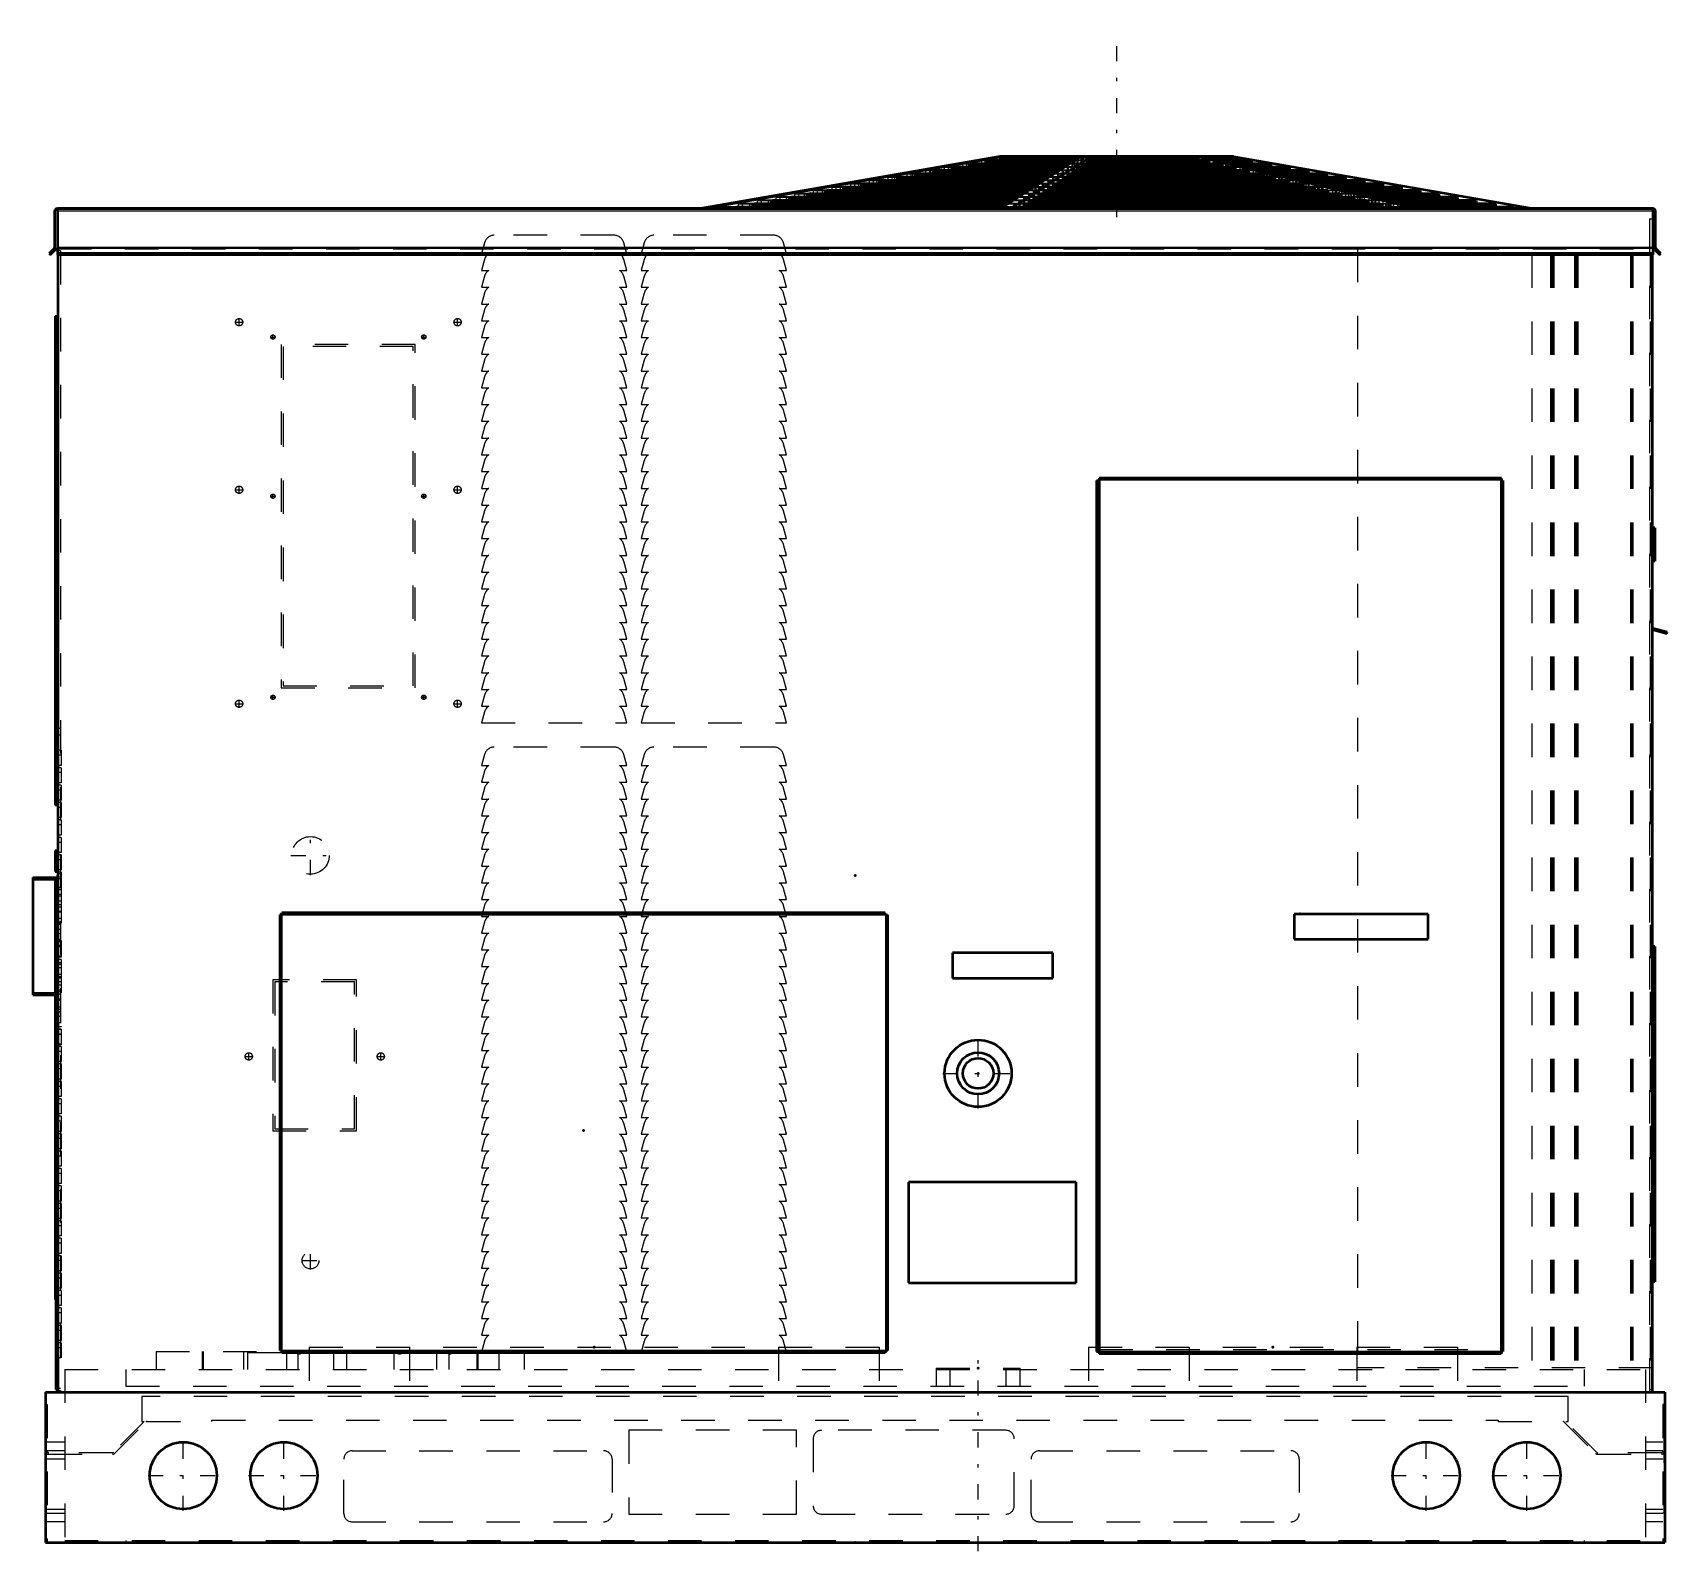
# Model space of a CAD drawing. Header units: inches. Extents: x -24.5 to 24.2, y -0.3 to 45.
import ezdxf

# ---------------------------------------------------------------- set-up
doc = ezdxf.new("R2010")
doc.units = ezdxf.units.IN
doc.header["$MEASUREMENT"] = 0
doc.linetypes.add('Center', pattern=[1.5, 0.45, -0.5, 0.05, -0.5])
doc.linetypes.add('Dashed', pattern=[2, 1, -1])
for name, color, linetype, lineweight in [('2d ConnectionPoints', 7, 'Continuous', 50), ('AM_0', 7, 'Continuous', 50), ('AM_4', 3, 'Continuous', 25), ('AM_7', 7, 'Center', 25), ('AM_9', 6, 'Dashed', 25)]:
    doc.layers.add(name, color=color, linetype=linetype, lineweight=lineweight)

msp = doc.modelspace()

# ---------------------------------------------------------------- linework, layer by layer
at = {"layer": '2d ConnectionPoints'}
for p in [(0, 39.8), (0, 39.8), (-23.781, 19.9), (0, 19.9), (0, 19.9), (23.781, 19.9), (13.276, 18.764), (3.67, 14), (-8.1, 12.292), (-7.782, 5.829), (12.463, 5.829), (3.67, 5.2), (0, 0)]:
    msp.add_point(p, dxfattribs=at)
at = {"layer": 'AM_0'}
for p, q in [((4.33, 41.358), (-4.546, 39.817)), ((-4.465, 39.817), (4.411, 41.358)), ((2.988, 41.051), (2.872, 41.029)), ((2.872, 41.029), (2.872, 40.951)), ((2.872, 41.029), (6.229, 41.029)), ((2.988, 41.051), (6.261, 41.051)), ((3.517, 41.148), (3.401, 41.127)), ((3.401, 41.127), (3.401, 41.051)), ((3.401, 41.127), (6.378, 41.127)), ((3.517, 41.148), (6.411, 41.148)), ((4.067, 41.25), (3.951, 41.228)), ((3.951, 41.228), (3.951, 41.148)), ((3.951, 41.228), (6.536, 41.228)), ((4.067, 41.25), (6.565, 41.25)), ((6.735, 41.358), (4.33, 41.358)), ((6.737, 41.358), (4.358, 39.817)), ((4.497, 41.329), (4.39, 41.309)), ((4.39, 41.309), (6.659, 41.309)), ((4.39, 41.309), (4.39, 41.25)), ((4.497, 41.329), (6.69, 41.329)), ((4.653, 41.358), (4.653, 41.329)), ((4.66, 39.817), (7.039, 41.358)), ((6.658, 41.051), (6.627, 41.029)), ((6.627, 41.029), (11.342, 41.029)), ((6.627, 41.029), (6.627, 40.951)), ((6.658, 41.051), (11.257, 41.051)), ((11.288, 41.358), (6.737, 41.358)), ((6.799, 41.148), (6.768, 41.127)), ((6.768, 41.127), (10.955, 41.127)), ((6.768, 41.127), (6.768, 41.051)), ((6.799, 41.148), (10.87, 41.148)), ((6.947, 41.25), (6.916, 41.228)), ((6.916, 41.228), (10.552, 41.228)), ((6.916, 41.228), (6.916, 41.148)), ((6.947, 41.25), (10.467, 41.25)), ((7.062, 41.329), (7.033, 41.309)), ((7.033, 41.309), (10.231, 41.309)), ((7.033, 41.309), (7.033, 41.25)), ((7.062, 41.329), (10.152, 41.329)), ((7.104, 41.358), (7.104, 41.329)), ((10.038, 41.358), (10.038, 41.329)), ((10.231, 41.309), (10.152, 41.329)), ((10.215, 41.358), (16.713, 39.817)), ((10.231, 41.309), (10.231, 41.25)), ((16.935, 39.817), (10.437, 41.358)), ((10.552, 41.228), (10.467, 41.25)), ((10.552, 41.228), (10.552, 41.148)), ((10.571, 41.329), (11.283, 41.329)), ((10.655, 41.309), (11.394, 41.309)), ((10.955, 41.127), (10.87, 41.148)), ((10.906, 41.25), (11.728, 41.25)), ((10.955, 41.127), (10.955, 41.051)), ((10.996, 41.228), (11.848, 41.228)), ((11.121, 41.329), (11.121, 41.358)), ((11.342, 41.029), (11.257, 41.051)), ((11.394, 41.309), (11.283, 41.329)), ((11.288, 41.358), (20.164, 39.817)), ((11.334, 41.148), (12.297, 41.148)), ((11.342, 41.029), (11.342, 40.951)), ((11.394, 41.25), (11.394, 41.309)), ((11.424, 41.127), (12.417, 41.127)), ((11.848, 41.228), (11.728, 41.25)), ((11.745, 41.051), (12.844, 41.051)), ((11.835, 41.029), (12.964, 41.029)), ((11.848, 41.148), (11.848, 41.228)), ((12.417, 41.127), (12.297, 41.148)), ((12.417, 41.051), (12.417, 41.127)), ((12.964, 41.029), (12.844, 41.051)), ((12.964, 40.951), (12.964, 41.029)), ((0.295, 40.553), (0.179, 40.532)), ((0.179, 40.532), (0.179, 40.454)), ((0.179, 40.532), (5.46, 40.532)), ((0.295, 40.553), (5.493, 40.553)), ((0.833, 40.653), (0.717, 40.631)), ((0.717, 40.631), (0.717, 40.553)), ((0.717, 40.631), (5.614, 40.631)), ((0.833, 40.653), (5.647, 40.653)), ((1.372, 40.752), (1.256, 40.731)), ((1.256, 40.731), (1.256, 40.653)), ((1.256, 40.731), (5.769, 40.731)), ((1.372, 40.752), (5.801, 40.752)), ((1.911, 40.852), (1.795, 40.83)), ((1.795, 40.83), (1.795, 40.752)), ((1.795, 40.83), (5.92, 40.83)), ((1.911, 40.852), (5.953, 40.852)), ((2.45, 40.951), (2.333, 40.93)), ((2.333, 40.93), (2.333, 40.852)), ((2.333, 40.93), (6.075, 40.93)), ((2.45, 40.951), (6.108, 40.951)), ((5.936, 40.553), (5.905, 40.532)), ((5.905, 40.532), (13.314, 40.532)), ((5.905, 40.532), (5.905, 40.454)), ((5.936, 40.553), (13.229, 40.553)), ((6.08, 40.653), (6.049, 40.631)), ((6.049, 40.631), (12.92, 40.631)), ((6.049, 40.631), (6.049, 40.553)), ((6.08, 40.653), (12.835, 40.653)), ((6.224, 40.752), (6.193, 40.731)), ((6.193, 40.731), (12.525, 40.731)), ((6.193, 40.731), (6.193, 40.653)), ((6.224, 40.752), (12.44, 40.752)), ((6.369, 40.852), (6.338, 40.83)), ((6.338, 40.83), (12.131, 40.83)), ((6.338, 40.83), (6.338, 40.752)), ((6.369, 40.852), (12.046, 40.852)), ((6.513, 40.951), (6.482, 40.93)), ((6.482, 40.93), (11.737, 40.93)), ((6.482, 40.93), (6.482, 40.852)), ((6.513, 40.951), (11.651, 40.951)), ((11.737, 40.93), (11.651, 40.951)), ((11.737, 40.93), (11.737, 40.852)), ((12.131, 40.83), (12.046, 40.852)), ((12.131, 40.83), (12.131, 40.752)), ((12.164, 40.951), (13.401, 40.951)), ((12.255, 40.93), (13.522, 40.93)), ((12.525, 40.731), (12.44, 40.752)), ((12.525, 40.731), (12.525, 40.653)), ((12.584, 40.852), (13.959, 40.852)), ((12.674, 40.83), (14.079, 40.83)), ((12.92, 40.631), (12.835, 40.653)), ((12.92, 40.631), (12.92, 40.553)), ((13.003, 40.752), (14.517, 40.752)), ((13.094, 40.731), (14.637, 40.731)), ((13.314, 40.532), (13.229, 40.553)), ((13.314, 40.532), (13.314, 40.454)), ((13.522, 40.93), (13.401, 40.951)), ((13.423, 40.653), (15.075, 40.653)), ((13.513, 40.631), (15.195, 40.631)), ((13.522, 40.852), (13.522, 40.93)), ((13.842, 40.553), (15.632, 40.553)), ((13.932, 40.532), (15.752, 40.532)), ((14.079, 40.83), (13.959, 40.852)), ((14.079, 40.752), (14.079, 40.83)), ((14.637, 40.731), (14.517, 40.752)), ((14.637, 40.653), (14.637, 40.731)), ((15.195, 40.631), (15.075, 40.653)), ((15.195, 40.553), (15.195, 40.631)), ((15.752, 40.532), (15.632, 40.553)), ((15.752, 40.454), (15.752, 40.532)), ((-2.399, 40.056), (-2.515, 40.034)), ((-2.515, 40.034), (-2.515, 39.954)), ((-2.515, 40.034), (4.694, 40.034)), ((-2.399, 40.056), (4.726, 40.056)), ((-1.861, 40.155), (-1.977, 40.134)), ((-1.977, 40.134), (-1.977, 40.056)), ((-1.977, 40.134), (4.845, 40.134)), ((-1.861, 40.155), (4.878, 40.155)), ((-1.322, 40.255), (-1.438, 40.233)), ((-1.438, 40.233), (-1.438, 40.155)), ((-1.438, 40.233), (4.999, 40.233)), ((-1.322, 40.255), (5.033, 40.255)), ((-0.784, 40.354), (-0.9, 40.333)), ((-0.9, 40.333), (-0.9, 40.255)), ((-0.9, 40.333), (5.154, 40.333)), ((-0.784, 40.354), (5.187, 40.354)), ((-0.245, 40.454), (-0.36, 40.432)), ((-0.36, 40.432), (-0.36, 40.354)), ((-0.36, 40.432), (5.307, 40.432)), ((-0.245, 40.454), (5.339, 40.454)), ((5.214, 40.056), (5.183, 40.034)), ((5.183, 40.034), (15.285, 40.034)), ((5.183, 40.034), (5.183, 39.954)), ((5.214, 40.056), (15.201, 40.056)), ((5.358, 40.155), (5.327, 40.134)), ((5.327, 40.134), (14.892, 40.134)), ((5.327, 40.134), (5.327, 40.056)), ((5.358, 40.155), (14.807, 40.155)), ((5.503, 40.255), (5.472, 40.233)), ((5.472, 40.233), (14.497, 40.233)), ((5.472, 40.233), (5.472, 40.155)), ((5.503, 40.255), (14.412, 40.255)), ((5.647, 40.354), (5.616, 40.333)), ((5.616, 40.333), (14.103, 40.333)), ((5.616, 40.333), (5.616, 40.255)), ((5.647, 40.354), (14.018, 40.354)), ((5.791, 40.454), (5.76, 40.432)), ((5.76, 40.432), (13.708, 40.432)), ((5.76, 40.432), (5.76, 40.354)), ((5.791, 40.454), (13.624, 40.454)), ((13.708, 40.432), (13.624, 40.454)), ((13.708, 40.432), (13.708, 40.354)), ((14.103, 40.333), (14.018, 40.354)), ((14.103, 40.333), (14.103, 40.255)), ((14.261, 40.454), (16.19, 40.454)), ((14.352, 40.432), (16.31, 40.432)), ((14.497, 40.233), (14.412, 40.255)), ((14.497, 40.233), (14.497, 40.155)), ((14.681, 40.354), (16.748, 40.354)), ((14.771, 40.333), (16.868, 40.333)), ((14.892, 40.134), (14.807, 40.155)), ((14.892, 40.134), (14.892, 40.056)), ((15.1, 40.255), (17.305, 40.255)), ((15.19, 40.233), (17.425, 40.233)), ((15.285, 40.034), (15.201, 40.056)), ((15.285, 40.034), (15.285, 39.954)), ((15.519, 40.155), (17.863, 40.155)), ((15.61, 40.134), (17.983, 40.134)), ((15.944, 40.056), (18.42, 40.056)), ((16.028, 40.034), (18.54, 40.034)), ((16.31, 40.432), (16.19, 40.454)), ((16.31, 40.354), (16.31, 40.432)), ((16.868, 40.333), (16.748, 40.354)), ((16.868, 40.255), (16.868, 40.333)), ((17.425, 40.233), (17.305, 40.255)), ((17.425, 40.155), (17.425, 40.233)), ((17.983, 40.134), (17.863, 40.155)), ((17.983, 40.056), (17.983, 40.134)), ((18.54, 40.034), (18.42, 40.056)), ((18.54, 39.954), (18.54, 40.034)), ((-23.877, 39.72), (-23.877, 38.636)), ((23.797, 39.8), (-23.797, 39.8)), ((-23.797, 39.8), (-23.797, 38.426)), ((-23.782, 39.8), (-23.782, 39.793)), ((23.782, 39.793), (-23.782, 39.793)), ((-4.546, 39.817), (-4.465, 39.817)), ((-4.546, 39.817), (-4.546, 39.8)), ((-4.465, 39.817), (-4.465, 39.8)), ((-3.478, 39.857), (-3.594, 39.835)), ((-3.594, 39.835), (-3.594, 39.8)), ((-3.594, 39.835), (4.385, 39.835)), ((-3.478, 39.857), (4.418, 39.857)), ((-2.949, 39.954), (-3.065, 39.933)), ((-3.065, 39.933), (-3.065, 39.857)), ((-3.065, 39.933), (4.536, 39.933)), ((-2.949, 39.954), (4.569, 39.954)), ((4.358, 39.817), (4.66, 39.817)), ((4.358, 39.817), (4.358, 39.8)), ((4.66, 39.817), (4.66, 39.8)), ((4.925, 39.857), (4.894, 39.835)), ((4.894, 39.835), (16.075, 39.835)), ((4.894, 39.835), (4.894, 39.8)), ((4.925, 39.857), (15.991, 39.857)), ((5.067, 39.954), (5.036, 39.933)), ((5.036, 39.933), (15.689, 39.933)), ((5.036, 39.933), (5.036, 39.857)), ((5.067, 39.954), (15.604, 39.954)), ((15.689, 39.933), (15.604, 39.954)), ((15.689, 39.933), (15.689, 39.857)), ((16.075, 39.835), (15.991, 39.857)), ((16.075, 39.835), (16.075, 39.8)), ((16.367, 39.954), (18.99, 39.954)), ((16.457, 39.933), (19.11, 39.933)), ((16.713, 39.817), (16.713, 39.8)), ((16.713, 39.817), (16.935, 39.817)), ((16.778, 39.857), (19.537, 39.857)), ((16.868, 39.835), (19.657, 39.835)), ((16.935, 39.817), (16.935, 39.8)), ((19.11, 39.933), (18.99, 39.954)), ((19.11, 39.857), (19.11, 39.933)), ((19.657, 39.835), (19.537, 39.857)), ((19.657, 39.8), (19.657, 39.835)), ((20.164, 39.817), (20.164, 39.8)), ((23.782, 39.8), (23.782, 39.793)), ((23.797, 39.8), (23.797, 38.426)), ((23.878, 38.636), (23.878, 39.72)), ((-23.887, 38.612), (-24.041, 38.459)), ((-24.008, 38.426), (-23.812, 38.622)), ((-23.812, 38.622), (-23.797, 38.622)), ((23.797, 38.622), (23.812, 38.622)), ((23.812, 38.622), (24.008, 38.426)), ((24.041, 38.459), (23.887, 38.612)), ((-24.041, 38.459), (-24.008, 38.426)), ((23.797, 38.459), (-23.797, 38.459)), ((23.797, 38.426), (-23.797, 38.426)), ((-23.782, 38.426), (-23.782, 4.49)), ((23.782, 38.426), (23.782, 4.49)), ((24.008, 38.426), (24.041, 38.459)), ((-23.861, 36.592), (-23.782, 36.592)), ((-23.861, 36.592), (-23.861, 22)), ((-23.861, 34.78), (-23.782, 34.78)), ((7.281, 31.762), (7.281, 5.632)), ((19.271, 31.762), (7.281, 31.762)), ((19.271, 31.728), (7.281, 31.728)), ((19.271, 31.762), (19.271, 5.632)), ((19.281, 31.757), (19.271, 31.757)), ((19.281, 31.691), (19.281, 31.757)), ((7.197, 31.691), (7.281, 31.691)), ((7.197, 31.691), (7.197, 5.699)), ((7.231, 31.691), (7.231, 5.699)), ((19.322, 31.691), (19.271, 31.691)), ((19.288, 31.691), (19.288, 5.699)), ((19.322, 31.691), (19.322, 5.699)), ((23.861, 30.28), (23.782, 30.28)), ((23.861, 30.28), (23.861, 29.28)), ((23.861, 29.28), (23.782, 29.28)), ((-23.861, 29), (-23.782, 29)), ((-23.861, 28), (-23.782, 28)), ((23.789, 27.242), (24.22, 27.127)), ((24.229, 27.16), (23.798, 27.275)), ((24.22, 27.127), (24.229, 27.16)), ((-23.861, 25.156), (-23.782, 25.156)), ((-23.861, 23.156), (-23.782, 23.156)), ((-23.782, 22), (-23.861, 22)), ((-23.861, 20.65), (-23.861, 20.02)), ((-23.861, 20.65), (-23.782, 20.65)), ((-23.861, 20.02), (-23.782, 20.02)), ((-24.532, 19.84), (-24.532, 16.348)), ((-24.532, 19.84), (-23.782, 19.84)), ((-23.782, 19.81), (-23.861, 19.81)), ((-23.861, 19.81), (-23.861, 7.25)), ((-17.1, 18.73), (-17.16, 18.73)), ((-17.16, 18.73), (-17.16, 5.73)), ((-17.126, 18.73), (-17.126, 5.73)), ((-17.1, 18.73), (-17.1, 18.79)), ((0.9, 18.79), (-17.1, 18.79)), ((0.9, 18.756), (-17.1, 18.756)), ((-17.093, 18.723), (-17.1, 18.73)), ((0.9, 18.723), (0.9, 18.79)), ((0.9, 18.73), (0.97, 18.73)), ((0.936, 18.73), (0.936, 5.73)), ((0.97, 18.73), (0.97, 5.73)), ((17.098, 18.75), (13.098, 18.75)), ((13.098, 18.75), (13.098, 18)), ((17.098, 18), (17.098, 18.75)), ((5.902, 17.592), (2.902, 17.592)), ((2.902, 17.592), (2.902, 16.842)), ((5.902, 16.842), (5.902, 17.592)), ((13.098, 18), (17.098, 18)), ((23.861, 17.781), (23.782, 17.781)), ((23.861, 17.781), (23.861, 7.781)), ((-23.861, 17.25), (-23.782, 17.25)), ((2.902, 16.842), (5.902, 16.842)), ((-24.532, 16.348), (-23.861, 16.348)), ((6.594, 10.75), (1.594, 10.75)), ((1.594, 10.75), (1.594, 7.75)), ((6.594, 7.75), (6.594, 10.75)), ((1.594, 7.75), (6.594, 7.75)), ((23.861, 7.781), (23.782, 7.781)), ((-23.861, 7.25), (-23.782, 7.25)), ((-23.841, 7.25), (-23.841, 4.569)), ((-17.093, 5.73), (-17.16, 5.73)), ((-17.1, 5.73), (-17.1, 5.66)), ((0.9, 5.694), (-17.1, 5.694)), ((0.9, 5.66), (-17.1, 5.66)), ((0.9, 5.73), (0.97, 5.73)), ((0.9, 5.73), (0.9, 5.66)), ((7.197, 5.699), (7.281, 5.699)), ((19.271, 5.666), (7.281, 5.666)), ((19.271, 5.632), (7.281, 5.632)), ((19.322, 5.699), (19.271, 5.699)), ((-24.155, 4.49), (-24.155, 0)), ((-24.155, 4.49), (24.155, 4.49)), ((-23.841, 4.569), (-23.782, 4.569)), ((24.155, 4.49), (24.155, 0)), ((-24.155, 0), (24.155, 0))]:
    msp.add_line(p, q, dxfattribs=at)
for centre, radius in [((3.67, 14), 1), ((3.67, 14), 0.625), ((3.67, 14), 0.455), ((-20.04, 2), 1), ((-17.04, 2), 1), ((17.04, 2), 1), ((20.04, 2), 1)]:
    msp.add_circle(centre, radius, dxfattribs=at)
for centre, radius, start, end in [((-23.798, 39.72), 0.08, 90, 180), ((23.797, 39.72), 0.08, 0, 90), ((-23.912, 38.636), 0.034, 315, 360), ((23.911, 38.636), 0.034, 180, 225), ((23.807, 27.308), 0.068, 247.9757, 255), ((23.807, 27.308), 0.034, 221.4096, 255)]:
    msp.add_arc(centre, radius, start, end, dxfattribs=at)
at = {"layer": 'AM_4'}
for p, q in [((23.797, 39.72), (-23.797, 39.72)), ((23.797, 38.636), (-23.797, 38.636)), ((23.797, 38.612), (-23.797, 38.612)), ((7.264, 31.691), (7.264, 5.699)), ((19.271, 31.695), (7.281, 31.695)), ((-23.861, 25.096), (-23.782, 25.096)), ((-23.861, 23.216), (-23.782, 23.216)), ((-23.782, 22.06), (-23.861, 22.06)), ((-24.532, 19.774), (-23.861, 19.774)), ((-17.093, 5.73), (-17.093, 18.723)), ((0.9, 18.723), (-17.093, 18.723)), ((0.903, 18.73), (0.903, 5.73)), ((-24.532, 16.414), (-23.861, 16.414)), ((0.9, 5.727), (-17.1, 5.727)), ((19.271, 5.699), (7.281, 5.699))]:
    msp.add_line(p, q, dxfattribs=at)
at = {"layer": 'AM_7'}
for p, q in [((7.809, 39.55), (7.809, 45.05)), ((-18.489, 36.412), (-18.261, 36.412)), ((-18.375, 36.298), (-18.375, 36.526)), ((-11.971, 36.412), (-11.743, 36.412)), ((-11.857, 36.298), (-11.857, 36.526)), ((-17.433, 35.97), (-17.299, 35.97)), ((-17.366, 35.903), (-17.366, 36.037)), ((-12.933, 35.97), (-12.799, 35.97)), ((-12.866, 35.903), (-12.866, 36.037)), ((-18.489, 31.412), (-18.261, 31.412)), ((-18.375, 31.298), (-18.375, 31.526)), ((-17.433, 31.22), (-17.299, 31.22)), ((-17.366, 31.153), (-17.366, 31.287)), ((-12.933, 31.22), (-12.799, 31.22)), ((-12.866, 31.153), (-12.866, 31.287)), ((-11.971, 31.412), (-11.743, 31.412)), ((-11.857, 31.298), (-11.857, 31.526)), ((-18.489, 25.028), (-18.261, 25.028)), ((-18.375, 24.914), (-18.375, 25.142)), ((-17.433, 25.22), (-17.299, 25.22)), ((-17.366, 25.153), (-17.366, 25.287)), ((-12.933, 25.22), (-12.799, 25.22)), ((-12.866, 25.153), (-12.866, 25.287)), ((-11.971, 25.028), (-11.743, 25.028)), ((-11.857, 24.914), (-11.857, 25.142)), ((-16.244, 19.917), (-16.244, 21.093)), ((-16.832, 20.505), (-15.656, 20.505)), ((3.67, 12.95), (3.67, 15.05)), ((-18.201, 14.505), (-17.973, 14.505)), ((-18.087, 14.391), (-18.087, 14.619)), ((-14.264, 14.505), (-14.036, 14.505)), ((-14.15, 14.391), (-14.15, 14.619)), ((2.62, 14), (4.72, 14)), ((-16.506, 8.415), (-15.982, 8.415)), ((-16.244, 8.152), (-16.244, 8.677)), ((3.67, -0.26), (3.67, 5.46)), ((-20.04, 0.95), (-20.04, 3.05)), ((-17.04, 0.95), (-17.04, 3.05)), ((17.04, 0.95), (17.04, 3.05)), ((20.04, 0.95), (20.04, 3.05)), ((-21.09, 2), (-18.99, 2)), ((-18.09, 2), (-15.99, 2)), ((15.99, 2), (18.09, 2)), ((18.99, 2), (21.09, 2))]:
    msp.add_line(p, q, dxfattribs=at)
at = {"layer": 'AM_9'}
for p, q in [((-1.317, 39.817), (5.181, 41.358)), ((5.403, 41.358), (-1.095, 39.817)), ((2.774, 41.051), (2.654, 41.029)), ((2.872, 41.029), (2.654, 41.029)), ((2.654, 41.029), (2.654, 39.8)), ((2.774, 41.051), (2.774, 39.8)), ((2.988, 41.051), (2.774, 41.051)), ((2.791, 41.029), (2.907, 41.051)), ((2.791, 41.029), (2.791, 39.8)), ((2.907, 41.051), (2.907, 39.8)), ((2.988, 41.051), (2.988, 39.8)), ((3.321, 41.148), (3.201, 41.127)), ((3.401, 41.127), (3.201, 41.127)), ((3.201, 41.127), (3.201, 39.8)), ((3.32, 41.127), (3.436, 41.148)), ((3.32, 41.127), (3.32, 39.8)), ((3.321, 41.148), (3.321, 39.8)), ((3.517, 41.148), (3.321, 41.148)), ((3.401, 41.051), (3.401, 39.8)), ((3.436, 41.148), (3.436, 39.8)), ((3.517, 41.148), (3.517, 39.8)), ((3.89, 41.25), (3.77, 41.228)), ((3.951, 41.228), (3.77, 41.228)), ((3.77, 41.228), (3.77, 39.8)), ((3.87, 41.228), (3.986, 41.25)), ((3.87, 41.228), (3.87, 39.8)), ((3.89, 41.25), (3.89, 39.8)), ((4.067, 41.25), (3.89, 41.25)), ((3.951, 41.148), (3.951, 39.8)), ((3.986, 41.25), (3.986, 39.8)), ((4.14, 41.051), (4.055, 41.029)), ((4.055, 41.029), (4.055, 39.8)), ((4.067, 41.25), (4.067, 39.8)), ((4.14, 41.051), (4.14, 39.8)), ((4.335, 41.329), (4.224, 41.309)), ((4.224, 41.309), (4.224, 39.8)), ((4.39, 41.309), (4.224, 41.309)), ((4.276, 41.029), (4.361, 41.051)), ((4.276, 41.029), (4.276, 39.8)), ((4.309, 41.309), (4.416, 41.329)), ((4.309, 41.309), (4.309, 39.8)), ((4.335, 41.329), (4.335, 39.8)), ((4.496, 41.329), (4.335, 41.329)), ((4.361, 41.051), (4.361, 39.8)), ((4.39, 41.25), (4.39, 39.8)), ((4.416, 41.329), (4.416, 39.8)), ((4.527, 41.148), (4.442, 41.127)), ((4.442, 41.127), (4.442, 39.8)), ((4.496, 41.358), (4.496, 39.8)), ((4.497, 41.329), (4.497, 39.8)), ((4.527, 41.148), (4.527, 39.8)), ((4.572, 41.358), (4.572, 39.8)), ((4.653, 41.329), (4.653, 39.8)), ((4.663, 41.127), (4.748, 41.148)), ((4.663, 41.127), (4.663, 39.8)), ((4.742, 41.358), (4.742, 41.016)), ((4.742, 41.016), (5.988, 41.016)), ((4.748, 41.148), (4.748, 39.8)), ((4.844, 40.858), (4.844, 41.358)), ((4.929, 41.25), (4.844, 41.228)), ((4.844, 41.228), (4.844, 39.8)), ((4.868, 40.858), (4.868, 41.358)), ((4.905, 40.858), (4.905, 41.358)), ((4.928, 40.858), (4.928, 41.358)), ((4.929, 41.25), (4.929, 39.8)), ((5.066, 41.228), (5.151, 41.25)), ((5.066, 41.228), (5.066, 39.8)), ((5.117, 41.016), (5.117, 41.358)), ((5.151, 41.25), (5.151, 39.8)), ((5.244, 41.329), (5.166, 41.309)), ((5.166, 41.309), (5.166, 39.8)), ((5.244, 41.329), (5.244, 39.8)), ((5.359, 41.358), (5.359, 39.8)), ((5.387, 41.309), (5.466, 41.329)), ((5.387, 41.309), (5.387, 39.8)), ((5.466, 41.329), (5.466, 39.8)), ((5.58, 41.358), (5.58, 39.8)), ((5.613, 41.016), (5.613, 41.358)), ((5.988, 41.016), (5.988, 41.358)), ((6.627, 41.029), (6.229, 41.029)), ((6.658, 41.051), (6.261, 41.051)), ((6.324, 41.029), (6.355, 41.051)), ((6.324, 41.029), (6.324, 39.8)), ((6.355, 41.051), (6.355, 39.8)), ((6.768, 41.127), (6.378, 41.127)), ((6.799, 41.148), (6.411, 41.148)), ((6.466, 41.127), (6.497, 41.148)), ((6.466, 41.127), (6.466, 39.8)), ((6.495, 40.858), (6.495, 41.358)), ((6.497, 41.148), (6.497, 39.8)), ((6.506, 40.858), (6.506, 41.358)), ((6.916, 41.228), (6.536, 41.228)), ((6.555, 40.858), (6.555, 41.358)), ((6.565, 40.858), (6.565, 41.358)), ((6.947, 41.25), (6.565, 41.25)), ((6.613, 41.228), (6.644, 41.25)), ((6.613, 41.228), (6.613, 39.8)), ((6.644, 41.25), (6.644, 39.8)), ((6.658, 41.051), (6.658, 39.8)), ((7.033, 41.309), (6.659, 41.309)), ((7.062, 41.329), (6.69, 41.329)), ((6.731, 41.309), (6.76, 41.329)), ((6.731, 41.309), (6.731, 39.8)), ((6.76, 41.329), (6.76, 39.8)), ((6.768, 41.051), (6.768, 39.8)), ((6.799, 41.148), (6.799, 39.8)), ((6.801, 41.358), (6.801, 39.8)), ((6.916, 41.148), (6.916, 39.8)), ((6.947, 41.25), (6.947, 39.8)), ((7.033, 41.25), (7.033, 39.8)), ((7.062, 41.329), (7.062, 39.8)), ((7.076, 40.858), (7.076, 41.358)), ((7.091, 40.858), (7.091, 41.358)), ((7.104, 41.329), (7.104, 39.8)), ((7.179, 40.858), (7.179, 41.358)), ((7.192, 40.858), (7.192, 41.358)), ((7.434, 41.016), (7.434, 41.358)), ((7.434, 41.016), (8.184, 41.016)), ((7.484, 40.858), (7.484, 41.358)), ((7.499, 40.858), (7.499, 41.358)), ((7.53, 40.858), (7.53, 41.358)), ((7.542, 40.858), (7.542, 41.358)), ((8.076, 40.858), (8.076, 41.358)), ((8.088, 40.858), (8.088, 41.358)), ((8.119, 40.858), (8.119, 41.358)), ((8.134, 40.858), (8.134, 41.358)), ((8.184, 41.016), (8.184, 41.358)), ((8.426, 40.858), (8.426, 41.358)), ((8.439, 40.858), (8.439, 41.358)), ((8.514, 41.358), (8.514, 39.8)), ((8.527, 40.858), (8.527, 41.358)), ((8.542, 40.858), (8.542, 41.358)), ((8.556, 41.329), (8.585, 41.309)), ((8.556, 41.329), (8.556, 39.8)), ((10.958, 39.817), (8.579, 41.358)), ((8.585, 41.309), (8.585, 39.8)), ((8.671, 41.25), (8.702, 41.228)), ((8.671, 41.25), (8.671, 39.8)), ((8.702, 41.228), (8.702, 39.8)), ((8.817, 41.358), (8.817, 39.8)), ((8.819, 41.148), (8.819, 39.8)), ((8.819, 41.148), (8.85, 41.127)), ((8.85, 41.127), (8.85, 39.8)), ((8.887, 41.309), (8.858, 41.329)), ((8.858, 41.329), (8.858, 39.8)), ((8.881, 41.358), (11.26, 39.817)), ((8.887, 41.309), (8.887, 39.8)), ((8.96, 41.051), (8.96, 39.8)), ((8.96, 41.051), (8.991, 41.029)), ((9.005, 41.228), (8.974, 41.25)), ((8.974, 41.25), (8.974, 39.8)), ((8.991, 41.029), (8.991, 39.8)), ((9.005, 41.228), (9.005, 39.8)), ((9.053, 40.858), (9.053, 41.358)), ((9.063, 40.858), (9.063, 41.358)), ((9.112, 40.858), (9.112, 41.358)), ((9.152, 41.127), (9.121, 41.148)), ((9.121, 41.148), (9.121, 39.8)), ((9.123, 40.858), (9.123, 41.358)), ((9.152, 41.127), (9.152, 39.8)), ((9.294, 41.029), (9.263, 41.051)), ((9.263, 41.051), (9.263, 39.8)), ((9.294, 41.029), (9.294, 39.8)), ((9.63, 41.358), (9.63, 41.016)), ((9.63, 41.016), (10.876, 41.016)), ((10.005, 41.016), (10.005, 41.358)), ((10.038, 41.329), (10.038, 39.8)), ((10.571, 41.329), (10.152, 41.329)), ((10.152, 41.329), (10.152, 39.8)), ((10.655, 41.309), (10.231, 41.309)), ((10.231, 41.25), (10.231, 39.8)), ((10.259, 41.358), (10.259, 39.8)), ((10.374, 41.329), (10.374, 39.8)), ((10.374, 41.329), (10.452, 41.309)), ((10.452, 41.309), (10.452, 39.8)), ((10.906, 41.25), (10.467, 41.25)), ((10.467, 41.25), (10.467, 39.8)), ((10.501, 41.016), (10.501, 41.358)), ((10.552, 41.148), (10.551, 39.8)), ((10.996, 41.228), (10.552, 41.228)), ((10.689, 41.25), (10.689, 39.8)), ((10.689, 41.25), (10.774, 41.228)), ((10.69, 40.858), (10.69, 41.358)), ((10.713, 40.858), (10.713, 41.358)), ((10.75, 40.858), (10.75, 41.358)), ((10.774, 40.858), (10.774, 41.358)), ((10.774, 41.228), (10.774, 39.8)), ((11.334, 41.148), (10.87, 41.148)), ((10.87, 41.148), (10.87, 39.8)), ((10.876, 41.016), (10.876, 41.358)), ((11.424, 41.127), (10.955, 41.127)), ((10.955, 41.051), (10.955, 39.8)), ((10.965, 41.358), (10.965, 39.8)), ((11.046, 41.358), (11.046, 39.8)), ((11.091, 41.148), (11.091, 39.8)), ((11.091, 41.148), (11.176, 41.127)), ((11.121, 41.329), (11.228, 41.309)), ((11.121, 41.329), (11.121, 39.8)), ((11.121, 39.8), (11.121, 41.329)), ((11.176, 41.127), (11.176, 39.8)), ((11.202, 41.329), (11.202, 39.8)), ((11.309, 41.309), (11.202, 41.329)), ((20.083, 39.817), (11.207, 41.358)), ((11.228, 41.309), (11.228, 39.8)), ((11.257, 41.051), (11.745, 41.051)), ((11.257, 41.051), (11.257, 39.8)), ((11.283, 39.8), (11.283, 41.329)), ((11.309, 41.309), (11.309, 39.8)), ((11.835, 41.029), (11.342, 41.029)), ((11.394, 39.8), (11.394, 41.25)), ((11.478, 41.051), (11.478, 39.8)), ((11.478, 41.051), (11.563, 41.029)), ((11.551, 41.25), (11.551, 39.8)), ((11.551, 41.25), (11.667, 41.228)), ((11.563, 41.029), (11.563, 39.8)), ((11.632, 41.25), (11.632, 39.8)), ((11.748, 41.228), (11.632, 41.25)), ((11.667, 41.228), (11.667, 39.8)), ((11.728, 39.8), (11.728, 41.25)), ((11.748, 41.228), (11.748, 39.8)), ((11.848, 39.8), (11.848, 41.148)), ((12.101, 41.148), (12.101, 39.8)), ((12.101, 41.148), (12.217, 41.127)), ((12.182, 41.148), (12.182, 39.8)), ((12.298, 41.127), (12.182, 41.148)), ((12.217, 41.127), (12.217, 39.8)), ((12.297, 39.8), (12.297, 41.148)), ((12.298, 41.127), (12.298, 39.8)), ((12.417, 39.8), (12.417, 41.051)), ((12.63, 41.051), (12.746, 41.029)), ((12.63, 41.051), (12.63, 39.8)), ((12.711, 41.051), (12.711, 39.8)), ((12.827, 41.029), (12.711, 41.051)), ((12.746, 41.029), (12.746, 39.8)), ((12.827, 41.029), (12.827, 39.8)), ((12.844, 39.8), (12.844, 41.051)), ((-0.014, 40.553), (-0.134, 40.532)), ((0.179, 40.532), (-0.134, 40.532)), ((-0.134, 40.532), (-0.134, 39.8)), ((-0.014, 40.553), (-0.014, 39.8)), ((0.295, 40.553), (-0.014, 40.553)), ((0.098, 40.532), (0.214, 40.553)), ((0.098, 40.532), (0.098, 39.8)), ((0.214, 40.553), (0.214, 39.8)), ((0.295, 40.553), (0.295, 39.8)), ((0.543, 40.653), (0.423, 40.631)), ((0.423, 40.631), (0.423, 39.8)), ((0.717, 40.631), (0.423, 40.631)), ((0.543, 40.653), (0.543, 39.8)), ((0.833, 40.653), (0.543, 40.653)), ((0.636, 40.631), (0.752, 40.653)), ((0.636, 40.631), (0.636, 39.8)), ((0.717, 40.553), (0.717, 39.8)), ((0.752, 40.653), (0.752, 39.8)), ((0.833, 40.653), (0.833, 39.8)), ((1.101, 40.752), (0.981, 40.731)), ((1.256, 40.731), (0.981, 40.731)), ((0.981, 40.731), (0.981, 39.8)), ((1.101, 40.752), (1.101, 39.8)), ((1.372, 40.752), (1.101, 40.752)), ((1.175, 40.731), (1.291, 40.752)), ((1.175, 40.731), (1.175, 39.8)), ((1.256, 40.653), (1.256, 39.8)), ((1.291, 40.752), (1.291, 39.8)), ((1.372, 40.752), (1.372, 39.8)), ((1.659, 40.852), (1.539, 40.83)), ((1.539, 40.83), (1.539, 39.8)), ((1.795, 40.83), (1.539, 40.83)), ((1.659, 40.852), (1.659, 39.8)), ((1.911, 40.852), (1.659, 40.852)), ((1.714, 40.83), (1.83, 40.852)), ((1.714, 40.83), (1.714, 39.8)), ((1.795, 40.752), (1.795, 39.8)), ((1.83, 40.852), (1.83, 39.8)), ((1.911, 40.852), (1.911, 39.8)), ((2.168, 40.553), (2.083, 40.532)), ((2.083, 40.532), (2.083, 39.8)), ((2.217, 40.951), (2.096, 40.93)), ((2.096, 40.93), (2.096, 39.8)), ((2.333, 40.93), (2.096, 40.93)), ((2.168, 40.553), (2.168, 39.8)), ((2.217, 40.951), (2.217, 39.8)), ((2.45, 40.951), (2.217, 40.951)), ((2.252, 40.93), (2.369, 40.951)), ((2.252, 40.93), (2.252, 39.8)), ((2.304, 40.532), (2.389, 40.553)), ((2.304, 40.532), (2.304, 39.8)), ((2.333, 40.852), (2.333, 39.8)), ((2.369, 40.951), (2.369, 39.8)), ((2.389, 40.553), (2.389, 39.8)), ((2.45, 40.951), (2.45, 39.8)), ((2.562, 40.653), (2.477, 40.631)), ((2.477, 40.631), (2.477, 39.8)), ((2.562, 40.653), (2.562, 39.8)), ((2.698, 40.631), (2.783, 40.653)), ((2.698, 40.631), (2.698, 39.8)), ((2.783, 40.653), (2.783, 39.8)), ((2.956, 40.752), (2.871, 40.731)), ((2.871, 40.731), (2.871, 39.8)), ((2.872, 40.951), (2.872, 39.8)), ((2.956, 40.752), (2.956, 39.8)), ((3.093, 40.731), (3.178, 40.752)), ((3.093, 40.731), (3.093, 39.8)), ((3.178, 40.752), (3.178, 39.8)), ((3.351, 40.852), (3.266, 40.83)), ((3.266, 40.83), (3.266, 39.8)), ((3.351, 40.852), (3.351, 39.8)), ((3.487, 40.83), (3.572, 40.852)), ((3.487, 40.83), (3.487, 39.8)), ((3.572, 40.852), (3.572, 39.8)), ((3.746, 40.951), (3.66, 40.93)), ((3.66, 40.93), (3.66, 39.8)), ((3.746, 40.951), (3.746, 39.8)), ((3.881, 40.93), (3.967, 40.951)), ((3.881, 40.93), (3.881, 39.8)), ((3.967, 40.951), (3.967, 39.8)), ((4.844, 40.858), (7.542, 40.858)), ((5.905, 40.532), (5.46, 40.532)), ((5.936, 40.553), (5.493, 40.553)), ((5.602, 40.532), (5.633, 40.553)), ((5.602, 40.532), (5.602, 39.8)), ((6.049, 40.631), (5.614, 40.631)), ((5.633, 40.553), (5.633, 39.8)), ((6.08, 40.653), (5.647, 40.653)), ((5.747, 40.631), (5.778, 40.653)), ((5.747, 40.631), (5.747, 39.8)), ((6.193, 40.731), (5.769, 40.731)), ((5.778, 40.653), (5.778, 39.8)), ((6.224, 40.752), (5.801, 40.752)), ((5.891, 40.731), (5.922, 40.752)), ((5.891, 40.731), (5.891, 39.8)), ((6.338, 40.83), (5.92, 40.83)), ((5.922, 40.752), (5.922, 39.8)), ((5.936, 40.553), (5.936, 39.8)), ((6.369, 40.852), (5.953, 40.852)), ((6.036, 40.83), (6.067, 40.852)), ((6.036, 40.83), (6.036, 39.8)), ((6.049, 40.553), (6.049, 39.8)), ((6.067, 40.852), (6.067, 39.8)), ((6.482, 40.93), (6.075, 40.93)), ((6.08, 40.653), (6.08, 39.8)), ((6.513, 40.951), (6.108, 40.951)), ((6.18, 40.93), (6.211, 40.951)), ((6.18, 40.93), (6.18, 39.8)), ((6.193, 40.653), (6.193, 39.8)), ((6.211, 40.951), (6.211, 39.8)), ((6.224, 40.752), (6.224, 39.8)), ((6.338, 40.752), (6.338, 39.8)), ((6.369, 40.852), (6.369, 39.8)), ((6.482, 40.852), (6.482, 39.8)), ((6.513, 40.951), (6.513, 39.8)), ((6.627, 40.951), (6.627, 39.8)), ((8.076, 40.858), (10.774, 40.858)), ((9.105, 40.951), (9.136, 40.93)), ((9.105, 40.951), (9.105, 39.8)), ((9.136, 40.93), (9.136, 39.8)), ((9.249, 40.852), (9.249, 39.8)), ((9.249, 40.852), (9.28, 40.83)), ((9.28, 40.83), (9.28, 39.8)), ((9.394, 40.752), (9.425, 40.731)), ((9.394, 40.752), (9.394, 39.8)), ((9.438, 40.93), (9.407, 40.951)), ((9.407, 40.951), (9.407, 39.8)), ((9.425, 40.731), (9.425, 39.8)), ((9.438, 40.93), (9.438, 39.8)), ((9.538, 40.653), (9.569, 40.631)), ((9.538, 40.653), (9.538, 39.8)), ((9.582, 40.83), (9.551, 40.852)), ((9.551, 40.852), (9.551, 39.8)), ((9.569, 40.631), (9.569, 39.8)), ((9.582, 40.83), (9.582, 39.8)), ((9.682, 40.553), (9.682, 39.8)), ((9.682, 40.553), (9.713, 40.532)), ((9.727, 40.731), (9.696, 40.752)), ((9.696, 40.752), (9.696, 39.8)), ((9.713, 40.532), (9.713, 39.8)), ((9.727, 40.731), (9.727, 39.8)), ((9.871, 40.631), (9.84, 40.653)), ((9.84, 40.653), (9.84, 39.8)), ((9.871, 40.631), (9.871, 39.8)), ((10.016, 40.532), (9.985, 40.553)), ((9.985, 40.553), (9.985, 39.8)), ((10.016, 40.532), (10.016, 39.8)), ((11.342, 40.951), (11.342, 39.8)), ((11.651, 40.951), (12.164, 40.951)), ((11.651, 40.951), (11.651, 39.8)), ((12.255, 40.93), (11.737, 40.93)), ((11.737, 40.852), (11.737, 39.8)), ((11.872, 40.951), (11.872, 39.8)), ((11.872, 40.951), (11.958, 40.93)), ((11.958, 40.93), (11.958, 39.8)), ((12.584, 40.852), (12.046, 40.852)), ((12.046, 40.852), (12.046, 39.8)), ((12.674, 40.83), (12.131, 40.83)), ((12.131, 40.752), (12.131, 39.8)), ((12.267, 40.852), (12.267, 39.8)), ((12.267, 40.852), (12.352, 40.83)), ((12.352, 40.83), (12.352, 39.8)), ((13.003, 40.752), (12.44, 40.752)), ((12.44, 40.752), (12.44, 39.8)), ((13.094, 40.731), (12.525, 40.731)), ((12.525, 40.653), (12.525, 39.8)), ((12.662, 40.752), (12.662, 39.8)), ((12.662, 40.752), (12.747, 40.731)), ((12.747, 40.731), (12.747, 39.8)), ((12.835, 40.653), (13.423, 40.653)), ((12.835, 40.653), (12.835, 39.8)), ((13.513, 40.631), (12.92, 40.631)), ((12.92, 40.553), (12.92, 39.8)), ((12.964, 39.8), (12.964, 40.951)), ((13.056, 40.653), (13.056, 39.8)), ((13.056, 40.653), (13.141, 40.631)), ((13.141, 40.631), (13.141, 39.8)), ((13.168, 40.951), (13.168, 39.8)), ((13.168, 40.951), (13.285, 40.93)), ((13.842, 40.553), (13.229, 40.553)), ((13.229, 40.553), (13.229, 39.8)), ((13.249, 40.951), (13.249, 39.8)), ((13.366, 40.93), (13.249, 40.951)), ((13.285, 40.93), (13.285, 39.8)), ((13.932, 40.532), (13.314, 40.532)), ((13.366, 40.93), (13.366, 39.8)), ((13.401, 39.8), (13.401, 40.951)), ((13.45, 40.553), (13.45, 39.8)), ((13.45, 40.553), (13.535, 40.532)), ((13.522, 39.8), (13.522, 40.852)), ((13.535, 40.532), (13.535, 39.8)), ((13.707, 40.852), (13.823, 40.83)), ((13.707, 40.852), (13.707, 39.8)), ((13.788, 40.852), (13.788, 39.8)), ((13.904, 40.83), (13.788, 40.852)), ((13.823, 40.83), (13.823, 39.8)), ((13.904, 40.83), (13.904, 39.8)), ((13.959, 39.8), (13.959, 40.852)), ((14.079, 39.8), (14.079, 40.752)), ((14.246, 40.752), (14.362, 40.731)), ((14.246, 40.752), (14.246, 39.8)), ((14.327, 40.752), (14.327, 39.8)), ((14.443, 40.731), (14.327, 40.752)), ((14.362, 40.731), (14.362, 39.8)), ((14.443, 40.731), (14.443, 39.8)), ((14.517, 39.8), (14.517, 40.752)), ((14.637, 39.8), (14.637, 40.653)), ((14.785, 40.653), (14.785, 39.8)), ((14.785, 40.653), (14.901, 40.631)), ((14.866, 40.653), (14.866, 39.8)), ((14.982, 40.631), (14.866, 40.653)), ((14.901, 40.631), (14.901, 39.8)), ((14.982, 40.631), (14.982, 39.8)), ((15.075, 39.8), (15.075, 40.653)), ((15.195, 39.8), (15.195, 40.553)), ((15.323, 40.553), (15.323, 39.8)), ((15.323, 40.553), (15.439, 40.532)), ((15.404, 40.553), (15.404, 39.8)), ((15.52, 40.532), (15.404, 40.553)), ((15.439, 40.532), (15.439, 39.8)), ((15.52, 40.532), (15.52, 39.8)), ((15.632, 39.8), (15.632, 40.553)), ((-2.802, 40.056), (-2.922, 40.034)), ((-2.922, 40.034), (-2.922, 39.8)), ((-2.515, 40.034), (-2.922, 40.034)), ((-2.802, 40.056), (-2.802, 39.8)), ((-2.399, 40.056), (-2.802, 40.056)), ((-2.596, 40.034), (-2.48, 40.056)), ((-2.596, 40.034), (-2.596, 39.8)), ((-2.48, 40.056), (-2.48, 39.8)), ((-2.399, 40.056), (-2.399, 39.8)), ((-2.245, 40.155), (-2.365, 40.134)), ((-2.365, 40.134), (-2.365, 39.8)), ((-1.977, 40.134), (-2.365, 40.134)), ((-2.245, 40.155), (-2.245, 39.8)), ((-1.861, 40.155), (-2.245, 40.155)), ((-2.058, 40.134), (-1.942, 40.155)), ((-2.058, 40.134), (-2.058, 39.8)), ((-1.977, 40.056), (-1.977, 39.8)), ((-1.942, 40.155), (-1.942, 39.8)), ((-1.861, 40.155), (-1.861, 39.8)), ((-1.687, 40.255), (-1.807, 40.233)), ((-1.438, 40.233), (-1.807, 40.233)), ((-1.807, 40.233), (-1.807, 39.8)), ((-1.687, 40.255), (-1.687, 39.8)), ((-1.322, 40.255), (-1.687, 40.255)), ((-1.519, 40.233), (-1.403, 40.255)), ((-1.519, 40.233), (-1.519, 39.8)), ((-1.438, 40.155), (-1.438, 39.8)), ((-1.403, 40.255), (-1.403, 39.8)), ((-1.322, 40.255), (-1.322, 39.8)), ((-1.13, 40.354), (-1.25, 40.333)), ((-1.25, 40.333), (-1.25, 39.8)), ((-0.9, 40.333), (-1.25, 40.333)), ((-1.13, 40.354), (-1.13, 39.8)), ((-0.784, 40.354), (-1.13, 40.354)), ((-0.981, 40.333), (-0.865, 40.354)), ((-0.981, 40.333), (-0.981, 39.8)), ((-0.9, 40.255), (-0.9, 39.8)), ((-0.865, 40.354), (-0.865, 39.8)), ((-0.784, 40.354), (-0.784, 39.8)), ((-0.572, 40.454), (-0.692, 40.432)), ((-0.692, 40.432), (-0.692, 39.8)), ((-0.36, 40.432), (-0.692, 40.432)), ((-0.572, 40.454), (-0.572, 39.8)), ((-0.245, 40.454), (-0.572, 40.454)), ((-0.441, 40.432), (-0.326, 40.454)), ((-0.441, 40.432), (-0.441, 39.8)), ((-0.36, 40.354), (-0.36, 39.8)), ((-0.326, 40.454), (-0.326, 39.8)), ((-0.245, 40.454), (-0.245, 39.8)), ((0.196, 40.056), (0.111, 40.034)), ((0.111, 40.034), (0.111, 39.8)), ((0.179, 40.454), (0.179, 39.8)), ((0.196, 40.056), (0.196, 39.8)), ((0.333, 40.034), (0.417, 40.056)), ((0.333, 40.034), (0.333, 39.8)), ((0.417, 40.056), (0.417, 39.8)), ((0.59, 40.155), (0.505, 40.134)), ((0.505, 40.134), (0.505, 39.8)), ((0.59, 40.155), (0.59, 39.8)), ((0.726, 40.134), (0.811, 40.155)), ((0.726, 40.134), (0.726, 39.8)), ((0.811, 40.155), (0.811, 39.8)), ((0.985, 40.255), (0.9, 40.233)), ((0.9, 40.233), (0.9, 39.8)), ((0.985, 40.255), (0.985, 39.8)), ((1.121, 40.233), (1.206, 40.255)), ((1.121, 40.233), (1.121, 39.8)), ((1.206, 40.255), (1.206, 39.8)), ((1.378, 40.354), (1.294, 40.333)), ((1.294, 40.333), (1.294, 39.8)), ((1.378, 40.354), (1.378, 39.8)), ((1.515, 40.333), (1.6, 40.354)), ((1.515, 40.333), (1.515, 39.8)), ((1.6, 40.354), (1.6, 39.8)), ((1.773, 40.454), (1.688, 40.432)), ((1.688, 40.432), (1.688, 39.8)), ((1.773, 40.454), (1.773, 39.8)), ((1.91, 40.432), (1.994, 40.454)), ((1.91, 40.432), (1.91, 39.8)), ((1.994, 40.454), (1.994, 39.8)), ((5.183, 40.034), (4.694, 40.034)), ((5.214, 40.056), (4.726, 40.056)), ((5.327, 40.134), (4.845, 40.134)), ((5.358, 40.155), (4.878, 40.155)), ((4.881, 40.034), (4.912, 40.056)), ((4.881, 40.034), (4.881, 39.8)), ((4.912, 40.056), (4.912, 39.8)), ((5.472, 40.233), (4.999, 40.233)), ((5.025, 40.134), (5.056, 40.155)), ((5.025, 40.134), (5.025, 39.8)), ((5.503, 40.255), (5.033, 40.255)), ((5.056, 40.155), (5.056, 39.8)), ((5.616, 40.333), (5.154, 40.333)), ((5.169, 40.233), (5.2, 40.255)), ((5.169, 40.233), (5.169, 39.8)), ((5.647, 40.354), (5.187, 40.354)), ((5.2, 40.255), (5.2, 39.8)), ((5.214, 40.056), (5.214, 39.8)), ((5.76, 40.432), (5.307, 40.432)), ((5.314, 40.333), (5.345, 40.354)), ((5.314, 40.333), (5.314, 39.8)), ((5.327, 40.056), (5.327, 39.8)), ((5.791, 40.454), (5.339, 40.454)), ((5.345, 40.354), (5.345, 39.8)), ((5.358, 40.155), (5.358, 39.8)), ((5.458, 40.432), (5.489, 40.454)), ((5.458, 40.432), (5.458, 39.8)), ((5.472, 40.155), (5.472, 39.8)), ((5.489, 40.454), (5.489, 39.8)), ((5.503, 40.255), (5.503, 39.8)), ((5.616, 40.255), (5.616, 39.8)), ((5.647, 40.354), (5.647, 39.8)), ((5.76, 40.354), (5.76, 39.8)), ((5.791, 40.454), (5.791, 39.8)), ((5.905, 40.454), (5.905, 39.8)), ((9.827, 40.454), (9.827, 39.8)), ((9.827, 40.454), (9.858, 40.432)), ((9.858, 40.432), (9.858, 39.8)), ((9.971, 40.354), (10.002, 40.333)), ((9.971, 40.354), (9.971, 39.8)), ((10.002, 40.333), (10.002, 39.8)), ((10.115, 40.255), (10.146, 40.233)), ((10.115, 40.255), (10.115, 39.8)), ((10.16, 40.432), (10.129, 40.454)), ((10.129, 40.454), (10.129, 39.8)), ((10.146, 40.233), (10.146, 39.8)), ((10.16, 40.432), (10.16, 39.8)), ((10.26, 40.155), (10.26, 39.8)), ((10.26, 40.155), (10.291, 40.134)), ((10.304, 40.333), (10.273, 40.354)), ((10.273, 40.354), (10.273, 39.8)), ((10.291, 40.134), (10.291, 39.8)), ((10.304, 40.333), (10.304, 39.8)), ((10.404, 40.056), (10.435, 40.034)), ((10.404, 40.056), (10.404, 39.8)), ((10.449, 40.233), (10.418, 40.255)), ((10.418, 40.255), (10.418, 39.8)), ((10.435, 40.034), (10.435, 39.8)), ((10.449, 40.233), (10.449, 39.8)), ((10.593, 40.134), (10.562, 40.155)), ((10.562, 40.155), (10.562, 39.8)), ((10.593, 40.134), (10.593, 39.8)), ((10.737, 40.034), (10.706, 40.056)), ((10.706, 40.056), (10.706, 39.8)), ((10.737, 40.034), (10.737, 39.8)), ((13.314, 40.454), (13.314, 39.8)), ((14.261, 40.454), (13.624, 40.454)), ((13.624, 40.454), (13.624, 39.8)), ((14.352, 40.432), (13.708, 40.432)), ((13.708, 40.354), (13.708, 39.8)), ((13.845, 40.454), (13.845, 39.8)), ((13.845, 40.454), (13.93, 40.432)), ((13.93, 40.432), (13.93, 39.8)), ((14.018, 40.354), (14.681, 40.354)), ((14.018, 40.354), (14.018, 39.8)), ((14.771, 40.333), (14.103, 40.333)), ((14.103, 40.255), (14.103, 39.8)), ((14.24, 40.354), (14.24, 39.8)), ((14.24, 40.354), (14.324, 40.333)), ((14.324, 40.333), (14.324, 39.8)), ((15.1, 40.255), (14.412, 40.255)), ((14.412, 40.255), (14.412, 39.8)), ((15.19, 40.233), (14.497, 40.233)), ((14.497, 40.155), (14.497, 39.8)), ((14.633, 40.255), (14.633, 39.8)), ((14.633, 40.255), (14.718, 40.233)), ((14.718, 40.233), (14.718, 39.8)), ((15.519, 40.155), (14.807, 40.155)), ((14.807, 40.155), (14.807, 39.8)), ((15.61, 40.134), (14.892, 40.134)), ((14.892, 40.056), (14.892, 39.8)), ((15.028, 40.155), (15.028, 39.8)), ((15.028, 40.155), (15.113, 40.134)), ((15.113, 40.134), (15.113, 39.8)), ((15.944, 40.056), (15.195, 40.056)), ((15.201, 40.056), (15.201, 39.8)), ((16.028, 40.034), (15.285, 40.034)), ((15.422, 40.056), (15.422, 39.8)), ((15.422, 40.056), (15.507, 40.034)), ((15.507, 40.034), (15.507, 39.8)), ((15.752, 39.8), (15.752, 40.454)), ((15.863, 40.454), (15.863, 39.8)), ((15.863, 40.454), (15.978, 40.432)), ((15.944, 40.454), (15.944, 39.8)), ((16.059, 40.432), (15.944, 40.454)), ((15.978, 40.432), (15.978, 39.8)), ((16.059, 40.432), (16.059, 39.8)), ((16.19, 39.8), (16.19, 40.454)), ((16.31, 39.8), (16.31, 40.354)), ((16.402, 40.354), (16.402, 39.8)), ((16.402, 40.354), (16.518, 40.333)), ((16.483, 40.354), (16.483, 39.8)), ((16.599, 40.333), (16.483, 40.354)), ((16.518, 40.333), (16.518, 39.8)), ((16.599, 40.333), (16.599, 39.8)), ((16.748, 39.8), (16.748, 40.354)), ((16.868, 39.8), (16.868, 40.255)), ((16.94, 40.255), (17.056, 40.233)), ((16.94, 40.255), (16.94, 39.8)), ((17.021, 40.255), (17.021, 39.8)), ((17.137, 40.233), (17.021, 40.255)), ((17.056, 40.233), (17.056, 39.8)), ((17.137, 40.233), (17.137, 39.8)), ((17.305, 39.8), (17.305, 40.255)), ((17.425, 39.8), (17.425, 40.155)), ((17.479, 40.155), (17.479, 39.8)), ((17.479, 40.155), (17.595, 40.134)), ((17.56, 40.155), (17.56, 39.8)), ((17.676, 40.134), (17.56, 40.155)), ((17.595, 40.134), (17.595, 39.8)), ((17.676, 40.134), (17.676, 39.8)), ((17.863, 39.8), (17.863, 40.155)), ((17.983, 39.8), (17.983, 40.056)), ((18.017, 40.056), (18.017, 39.8)), ((18.017, 40.056), (18.133, 40.034)), ((18.098, 40.056), (18.098, 39.8)), ((18.214, 40.034), (18.098, 40.056)), ((18.133, 40.034), (18.133, 39.8)), ((18.214, 40.034), (18.214, 39.8)), ((18.42, 39.8), (18.42, 40.056)), ((-3.919, 39.857), (-4.039, 39.835)), ((-4.039, 39.835), (-4.039, 39.8)), ((-3.594, 39.835), (-4.039, 39.835)), ((-3.919, 39.857), (-3.919, 39.8)), ((-3.492, 39.857), (-3.919, 39.857)), ((-3.675, 39.835), (-3.559, 39.857)), ((-3.675, 39.835), (-3.675, 39.8)), ((-3.559, 39.857), (-3.559, 39.8)), ((-3.372, 39.954), (-3.492, 39.933)), ((-3.065, 39.933), (-3.492, 39.933)), ((-3.492, 39.933), (-3.492, 39.8)), ((-3.478, 39.857), (-3.478, 39.8)), ((-3.372, 39.954), (-3.372, 39.8)), ((-2.949, 39.954), (-3.372, 39.954)), ((-3.146, 39.933), (-3.03, 39.954)), ((-3.146, 39.933), (-3.146, 39.8)), ((-3.065, 39.857), (-3.065, 39.8)), ((-3.03, 39.954), (-3.03, 39.8)), ((-2.949, 39.954), (-2.949, 39.8)), ((-2.515, 39.954), (-2.515, 39.8)), ((-1.095, 39.817), (-1.317, 39.817)), ((-1.317, 39.817), (-1.317, 39.8)), ((-1.095, 39.817), (-1.095, 39.8)), ((-0.594, 39.857), (-0.679, 39.835)), ((-0.679, 39.835), (-0.679, 39.8)), ((-0.594, 39.857), (-0.594, 39.8)), ((-0.457, 39.835), (-0.373, 39.857)), ((-0.457, 39.835), (-0.457, 39.8)), ((-0.373, 39.857), (-0.373, 39.8)), ((-0.207, 39.954), (-0.292, 39.933)), ((-0.292, 39.933), (-0.292, 39.8)), ((-0.207, 39.954), (-0.207, 39.8)), ((-0.071, 39.933), (0.014, 39.954)), ((-0.071, 39.933), (-0.071, 39.8)), ((0.014, 39.954), (0.014, 39.8)), ((4.894, 39.835), (4.385, 39.835)), ((4.925, 39.857), (4.418, 39.857)), ((5.036, 39.933), (4.536, 39.933)), ((5.067, 39.954), (4.569, 39.954)), ((4.592, 39.835), (4.623, 39.857)), ((4.592, 39.835), (4.592, 39.8)), ((4.623, 39.857), (4.623, 39.8)), ((4.733, 39.933), (4.764, 39.954)), ((4.733, 39.933), (4.733, 39.8)), ((4.764, 39.954), (4.764, 39.8)), ((4.925, 39.857), (4.925, 39.8)), ((5.036, 39.857), (5.036, 39.8)), ((5.067, 39.954), (5.067, 39.8)), ((5.183, 39.954), (5.183, 39.8)), ((10.551, 39.954), (10.582, 39.933)), ((10.552, 39.954), (10.552, 39.8)), ((10.582, 39.933), (10.582, 39.8)), ((10.693, 39.857), (10.724, 39.835)), ((10.693, 39.857), (10.693, 39.8)), ((10.724, 39.835), (10.724, 39.8)), ((10.885, 39.933), (10.854, 39.954)), ((10.854, 39.954), (10.854, 39.8)), ((10.885, 39.933), (10.885, 39.8)), ((10.958, 39.817), (10.958, 39.8)), ((11.26, 39.817), (10.958, 39.817)), ((10.995, 39.857), (10.995, 39.8)), ((11.026, 39.835), (10.995, 39.857)), ((11.026, 39.835), (11.026, 39.8)), ((11.26, 39.817), (11.26, 39.8)), ((14.992, 39.8), (14.992, 39.793)), ((15.285, 39.954), (15.285, 39.8)), ((15.604, 39.954), (16.367, 39.954)), ((15.604, 39.954), (15.604, 39.8)), ((16.457, 39.933), (15.689, 39.933)), ((15.689, 39.857), (15.689, 39.8)), ((15.825, 39.954), (15.825, 39.8)), ((15.825, 39.954), (15.91, 39.933)), ((15.91, 39.933), (15.91, 39.8)), ((16.778, 39.857), (15.991, 39.857)), ((15.991, 39.857), (15.991, 39.8)), ((16.868, 39.835), (16.075, 39.835)), ((16.212, 39.857), (16.212, 39.8)), ((16.212, 39.857), (16.297, 39.835)), ((16.297, 39.835), (16.297, 39.8)), ((18.54, 39.8), (18.54, 39.954)), ((18.567, 39.954), (18.567, 39.8)), ((18.567, 39.954), (18.683, 39.933)), ((18.648, 39.954), (18.648, 39.8)), ((18.764, 39.933), (18.648, 39.954)), ((18.683, 39.933), (18.683, 39.8)), ((18.764, 39.933), (18.764, 39.8)), ((18.99, 39.8), (18.99, 39.954)), ((19.096, 39.857), (19.096, 39.8)), ((19.096, 39.857), (19.212, 39.835)), ((19.11, 39.8), (19.11, 39.857)), ((19.177, 39.857), (19.177, 39.8)), ((19.293, 39.835), (19.177, 39.857)), ((19.212, 39.835), (19.212, 39.8)), ((19.293, 39.835), (19.293, 39.8)), ((19.537, 39.8), (19.537, 39.857)), ((20.164, 39.817), (20.083, 39.817)), ((20.083, 39.817), (20.083, 39.8)), ((23.701, 39.5), (23.701, 4.485)), ((23.701, 39.5), (23.782, 39.5)), ((23.782, 39.5), (23.782, 38.426)), ((-23.782, 38.622), (-23.797, 38.622)), ((-23.782, 38.622), (-23.782, 38.426)), ((-23.782, 38.603), (23.782, 38.603)), ((-23.701, 38.54), (-23.782, 38.54)), ((-23.701, 38.54), (-23.701, 4.53)), ((-11.054, 38.783), (-11.142, 38.455)), ((-7.19, 39.005), (-10.764, 39.005)), ((-6.812, 38.455), (-6.9, 38.783)), ((-6.292, 38.783), (-6.38, 38.455)), ((-2.428, 39.005), (-6.002, 39.005)), ((-2.05, 38.455), (-2.138, 38.783)), ((15.562, 38.622), (14.992, 38.603)), ((14.992, 38.603), (14.992, 5.213)), ((23.797, 38.622), (15.562, 38.622)), ((-23.701, 38.47), (-23.782, 38.47)), ((-11.142, 38.455), (-10.93, 38.455)), ((-11.054, 38.283), (-11.142, 37.955)), ((-7.024, 38.455), (-6.812, 38.455)), ((-6.812, 37.955), (-6.9, 38.283)), ((-6.38, 38.455), (-6.166, 38.455)), ((-6.29, 38.283), (-6.378, 37.955)), ((-2.26, 38.455), (-2.05, 38.455)), ((-2.048, 37.955), (-2.136, 38.283)), ((20.186, 38.436), (20.186, 5.213)), ((20.186, 38.436), (23.782, 38.436)), ((20.742, 38.436), (20.742, 5.213)), ((20.776, 38.436), (20.776, 5.213)), ((20.81, 38.436), (20.81, 5.213)), ((20.845, 38.436), (20.845, 5.213)), ((21.462, 38.436), (21.462, 5.213)), ((21.497, 38.436), (21.497, 5.213)), ((21.53, 38.436), (21.53, 5.213)), ((21.564, 38.436), (21.564, 5.213)), ((23.128, 38.436), (23.128, 5.213)), ((23.163, 38.436), (23.163, 5.213)), ((23.197, 38.436), (23.197, 5.213)), ((23.713, 38.436), (23.713, 5.213)), ((23.747, 38.436), (23.747, 5.213)), ((-11.142, 37.955), (-10.93, 37.955)), ((-11.054, 37.783), (-11.142, 37.455)), ((-7.024, 37.955), (-6.812, 37.955)), ((-6.812, 37.455), (-6.9, 37.783)), ((-6.378, 37.955), (-6.166, 37.955)), ((-6.29, 37.783), (-6.378, 37.455)), ((-2.26, 37.955), (-2.048, 37.955)), ((-2.048, 37.455), (-2.136, 37.783)), ((-11.142, 37.455), (-10.93, 37.455)), ((-11.054, 37.283), (-11.142, 36.955)), ((-7.024, 37.455), (-6.812, 37.455)), ((-6.812, 36.955), (-6.9, 37.283)), ((-6.378, 37.455), (-6.166, 37.455)), ((-6.29, 37.283), (-6.378, 36.955)), ((-2.26, 37.455), (-2.048, 37.455)), ((-2.048, 36.955), (-2.136, 37.283)), ((-11.142, 36.955), (-10.93, 36.955)), ((-11.054, 36.783), (-11.142, 36.455)), ((-7.024, 36.955), (-6.812, 36.955)), ((-6.812, 36.455), (-6.9, 36.783)), ((-6.378, 36.955), (-6.166, 36.955)), ((-6.29, 36.783), (-6.378, 36.455)), ((-2.26, 36.955), (-2.048, 36.955)), ((-2.048, 36.455), (-2.136, 36.783)), ((-11.142, 36.455), (-10.93, 36.455)), ((-11.054, 36.283), (-11.142, 35.955)), ((-7.024, 36.455), (-6.812, 36.455)), ((-6.812, 35.955), (-6.9, 36.283)), ((-6.378, 36.455), (-6.166, 36.455)), ((-6.29, 36.283), (-6.378, 35.955)), ((-2.26, 36.455), (-2.048, 36.455)), ((-2.048, 35.955), (-2.136, 36.283)), ((-17.12, 35.75), (-17.12, 25.5)), ((-13.12, 35.75), (-17.12, 35.75)), ((-13.18, 35.69), (-17.06, 35.69)), ((-17.06, 35.69), (-17.06, 25.56)), ((-13.18, 25.56), (-13.18, 35.69)), ((-13.12, 25.5), (-13.12, 35.75)), ((-11.142, 35.955), (-10.93, 35.955)), ((-11.054, 35.783), (-11.142, 35.455)), ((-7.024, 35.955), (-6.812, 35.955)), ((-6.812, 35.455), (-6.9, 35.783)), ((-6.378, 35.955), (-6.166, 35.955)), ((-6.29, 35.783), (-6.378, 35.455)), ((-2.26, 35.955), (-2.048, 35.955)), ((-2.048, 35.455), (-2.136, 35.783)), ((-11.142, 35.455), (-10.93, 35.455)), ((-11.054, 35.283), (-11.142, 34.955)), ((-7.024, 35.455), (-6.812, 35.455)), ((-6.812, 34.955), (-6.9, 35.283)), ((-6.378, 35.455), (-6.166, 35.455)), ((-6.29, 35.283), (-6.378, 34.955)), ((-2.26, 35.455), (-2.048, 35.455)), ((-2.048, 34.955), (-2.136, 35.283)), ((-11.142, 34.955), (-10.93, 34.955)), ((-11.054, 34.783), (-11.142, 34.455)), ((-7.024, 34.955), (-6.812, 34.955)), ((-6.812, 34.455), (-6.9, 34.783)), ((-6.378, 34.955), (-6.166, 34.955)), ((-6.29, 34.783), (-6.378, 34.455)), ((-2.26, 34.955), (-2.048, 34.955)), ((-2.048, 34.455), (-2.136, 34.783)), ((-11.142, 34.455), (-10.93, 34.455)), ((-11.054, 34.283), (-11.142, 33.955)), ((-7.024, 34.455), (-6.812, 34.455)), ((-6.812, 33.955), (-6.9, 34.283)), ((-6.378, 34.455), (-6.166, 34.455)), ((-6.29, 34.283), (-6.378, 33.955)), ((-2.26, 34.455), (-2.048, 34.455)), ((-2.048, 33.955), (-2.136, 34.283)), ((-11.142, 33.955), (-10.93, 33.955)), ((-11.054, 33.783), (-11.142, 33.455)), ((-7.024, 33.955), (-6.812, 33.955)), ((-6.812, 33.455), (-6.9, 33.783)), ((-6.378, 33.955), (-6.166, 33.955)), ((-6.29, 33.783), (-6.378, 33.455)), ((-2.26, 33.955), (-2.048, 33.955)), ((-2.048, 33.455), (-2.136, 33.783)), ((-11.142, 33.455), (-10.93, 33.455)), ((-11.054, 33.283), (-11.142, 32.955)), ((-7.024, 33.455), (-6.812, 33.455)), ((-6.812, 32.955), (-6.9, 33.283)), ((-6.378, 33.455), (-6.166, 33.455)), ((-6.29, 33.283), (-6.378, 32.955)), ((-2.26, 33.455), (-2.048, 33.455)), ((-2.048, 32.955), (-2.136, 33.283)), ((-11.142, 32.955), (-10.93, 32.955)), ((-11.054, 32.783), (-11.142, 32.455)), ((-7.024, 32.955), (-6.812, 32.955)), ((-6.812, 32.455), (-6.9, 32.783)), ((-6.378, 32.955), (-6.166, 32.955)), ((-6.29, 32.783), (-6.378, 32.455)), ((-2.26, 32.955), (-2.048, 32.955)), ((-2.048, 32.455), (-2.136, 32.783)), ((-11.142, 32.455), (-10.93, 32.455)), ((-11.054, 32.283), (-11.142, 31.955)), ((-7.024, 32.455), (-6.812, 32.455)), ((-6.812, 31.955), (-6.9, 32.283)), ((-6.378, 32.455), (-6.166, 32.455)), ((-6.29, 32.283), (-6.378, 31.955)), ((-2.26, 32.455), (-2.048, 32.455)), ((-2.048, 31.955), (-2.136, 32.283)), ((-11.142, 31.955), (-10.93, 31.955)), ((-11.054, 31.783), (-11.142, 31.455)), ((-7.024, 31.955), (-6.812, 31.955)), ((-6.812, 31.455), (-6.9, 31.783)), ((-6.378, 31.955), (-6.166, 31.955)), ((-6.29, 31.783), (-6.378, 31.455)), ((-2.26, 31.955), (-2.048, 31.955)), ((-2.048, 31.455), (-2.136, 31.783)), ((19.271, 31.757), (7.281, 31.757)), ((7.281, 31.757), (7.281, 5.757)), ((7.281, 31.707), (19.271, 31.707)), ((-11.142, 31.455), (-10.93, 31.455)), ((-11.054, 31.283), (-11.142, 30.955)), ((-7.024, 31.455), (-6.812, 31.455)), ((-6.812, 30.955), (-6.9, 31.283)), ((-6.378, 31.455), (-6.166, 31.455)), ((-6.29, 31.283), (-6.378, 30.955)), ((-2.26, 31.455), (-2.048, 31.455)), ((-2.048, 30.955), (-2.136, 31.283)), ((19.281, 5.757), (19.281, 31.691)), ((-11.142, 30.955), (-10.93, 30.955)), ((-11.054, 30.783), (-11.142, 30.455)), ((-7.024, 30.955), (-6.812, 30.955)), ((-6.812, 30.455), (-6.9, 30.783)), ((-6.378, 30.955), (-6.166, 30.955)), ((-6.29, 30.783), (-6.378, 30.455)), ((-2.26, 30.955), (-2.048, 30.955)), ((-2.048, 30.455), (-2.136, 30.783)), ((-23.861, 30.592), (-23.782, 30.592)), ((-11.142, 30.455), (-10.93, 30.455)), ((-11.054, 30.283), (-11.142, 29.955)), ((-7.024, 30.455), (-6.812, 30.455)), ((-6.812, 29.955), (-6.9, 30.283)), ((-6.378, 30.455), (-6.166, 30.455)), ((-6.29, 30.283), (-6.378, 29.955)), ((-2.26, 30.455), (-2.048, 30.455)), ((-2.048, 29.955), (-2.136, 30.283)), ((-11.142, 29.955), (-10.93, 29.955)), ((-11.054, 29.783), (-11.142, 29.455)), ((-7.024, 29.955), (-6.812, 29.955)), ((-6.812, 29.455), (-6.9, 29.783)), ((-6.378, 29.955), (-6.166, 29.955)), ((-6.29, 29.783), (-6.378, 29.455)), ((-2.26, 29.955), (-2.048, 29.955)), ((-2.048, 29.455), (-2.136, 29.783)), ((-11.142, 29.455), (-10.93, 29.455)), ((-11.054, 29.283), (-11.142, 28.955)), ((-7.024, 29.455), (-6.812, 29.455)), ((-6.812, 28.955), (-6.9, 29.283)), ((-6.378, 29.455), (-6.166, 29.455)), ((-6.29, 29.283), (-6.378, 28.955)), ((-2.26, 29.455), (-2.048, 29.455)), ((-2.048, 28.955), (-2.136, 29.283)), ((-23.782, 28.91), (-23.861, 28.91)), ((-23.782, 28.85), (-23.861, 28.85)), ((-11.142, 28.955), (-10.93, 28.955)), ((-11.054, 28.783), (-11.142, 28.455)), ((-7.024, 28.955), (-6.812, 28.955)), ((-6.812, 28.455), (-6.9, 28.783)), ((-6.378, 28.955), (-6.166, 28.955)), ((-6.29, 28.783), (-6.378, 28.455)), ((-2.26, 28.955), (-2.048, 28.955)), ((-2.048, 28.455), (-2.136, 28.783)), ((-11.142, 28.455), (-10.93, 28.455)), ((-11.054, 28.283), (-11.142, 27.955)), ((-7.024, 28.455), (-6.812, 28.455)), ((-6.812, 27.955), (-6.9, 28.283)), ((-6.378, 28.455), (-6.166, 28.455)), ((-6.29, 28.283), (-6.378, 27.955)), ((-2.26, 28.455), (-2.048, 28.455)), ((-2.048, 27.955), (-2.136, 28.283)), ((-11.142, 27.955), (-10.93, 27.955)), ((-7.024, 27.955), (-6.812, 27.955)), ((-6.378, 27.955), (-6.166, 27.955)), ((-2.26, 27.955), (-2.048, 27.955)), ((-11.054, 27.783), (-11.142, 27.455)), ((-11.142, 27.455), (-10.93, 27.455)), ((-7.024, 27.455), (-6.812, 27.455)), ((-6.812, 27.455), (-6.9, 27.783)), ((-6.29, 27.783), (-6.378, 27.455)), ((-6.378, 27.455), (-6.166, 27.455)), ((-2.26, 27.455), (-2.048, 27.455)), ((-2.048, 27.455), (-2.136, 27.783)), ((-11.054, 27.283), (-11.142, 26.955)), ((-11.142, 26.955), (-10.93, 26.955)), ((-7.024, 26.955), (-6.812, 26.955)), ((-6.812, 26.955), (-6.9, 27.283)), ((-6.29, 27.283), (-6.378, 26.955)), ((-6.378, 26.955), (-6.166, 26.955)), ((-2.26, 26.955), (-2.048, 26.955)), ((-2.048, 26.955), (-2.136, 27.283)), ((-11.054, 26.783), (-11.142, 26.455)), ((-11.142, 26.455), (-10.93, 26.455)), ((-7.024, 26.455), (-6.812, 26.455)), ((-6.812, 26.455), (-6.9, 26.783)), ((-6.29, 26.783), (-6.378, 26.455)), ((-6.378, 26.455), (-6.166, 26.455)), ((-2.26, 26.455), (-2.048, 26.455)), ((-2.048, 26.455), (-2.136, 26.783)), ((-23.861, 26), (-23.782, 26)), ((-11.054, 26.283), (-11.142, 25.955)), ((-11.142, 25.955), (-10.93, 25.955)), ((-7.024, 25.955), (-6.812, 25.955)), ((-6.812, 25.955), (-6.9, 26.283)), ((-6.29, 26.283), (-6.378, 25.955)), ((-6.378, 25.955), (-6.166, 25.955)), ((-2.26, 25.955), (-2.048, 25.955)), ((-2.048, 25.955), (-2.136, 26.283)), ((-23.861, 25.78), (-23.782, 25.78)), ((-17.12, 25.5), (-13.12, 25.5)), ((-17.06, 25.56), (-13.18, 25.56)), ((-11.054, 25.783), (-11.142, 25.455)), ((-11.142, 25.455), (-10.93, 25.455)), ((-7.024, 25.455), (-6.812, 25.455)), ((-6.812, 25.455), (-6.9, 25.783)), ((-6.29, 25.783), (-6.378, 25.455)), ((-6.378, 25.455), (-6.166, 25.455)), ((-2.26, 25.455), (-2.048, 25.455)), ((-2.048, 25.455), (-2.136, 25.783)), ((-23.861, 25), (-23.782, 25)), ((-11.054, 25.283), (-11.142, 24.955)), ((-11.142, 24.955), (-10.93, 24.955)), ((-7.024, 24.955), (-6.812, 24.955)), ((-6.812, 24.955), (-6.9, 25.283)), ((-6.29, 25.283), (-6.378, 24.955)), ((-6.378, 24.955), (-6.166, 24.955)), ((-2.26, 24.955), (-2.048, 24.955)), ((-2.048, 24.955), (-2.136, 25.283)), ((-23.782, 24.5), (-23.861, 24.5)), ((-23.782, 24.44), (-23.861, 24.44)), ((-11.054, 24.783), (-11.142, 24.455)), ((-11.142, 24.455), (-6.812, 24.455)), ((-6.812, 24.455), (-6.9, 24.783)), ((-6.29, 24.783), (-6.378, 24.455)), ((-6.378, 24.455), (-2.048, 24.455)), ((-2.048, 24.455), (-2.136, 24.783)), ((-23.701, 24.29), (-23.782, 24.29)), ((-23.701, 24.09), (-23.782, 24.09)), ((-23.681, 23.64), (-23.782, 23.64)), ((-23.681, 23.492), (-23.782, 23.492)), ((-23.681, 23.64), (-23.681, 23.19)), ((-11.054, 23.513), (-11.142, 23.185)), ((-7.19, 23.735), (-10.764, 23.735)), ((-6.812, 23.185), (-6.9, 23.513)), ((-6.29, 23.513), (-6.378, 23.185)), ((-2.426, 23.735), (-6, 23.735)), ((-2.048, 23.185), (-2.136, 23.513)), ((-23.681, 23.19), (-23.782, 23.19)), ((-23.681, 23.12), (-23.782, 23.12)), ((-23.681, 22.972), (-23.782, 22.972)), ((-23.681, 23.12), (-23.681, 22.67)), ((-11.142, 23.185), (-10.93, 23.185)), ((-11.054, 23.013), (-11.142, 22.685)), ((-7.024, 23.185), (-6.812, 23.185)), ((-6.812, 22.685), (-6.9, 23.013)), ((-6.378, 23.185), (-6.166, 23.185)), ((-6.29, 23.013), (-6.378, 22.685)), ((-2.26, 23.185), (-2.048, 23.185)), ((-2.048, 22.685), (-2.136, 23.013)), ((-23.782, 22.66), (-23.861, 22.66)), ((-23.681, 22.6), (-23.861, 22.6)), ((-23.681, 22.67), (-23.782, 22.67)), ((-23.681, 22.452), (-23.782, 22.452)), ((-23.681, 22.6), (-23.681, 22.15)), ((-11.142, 22.685), (-10.93, 22.685)), ((-11.054, 22.513), (-11.142, 22.185)), ((-7.024, 22.685), (-6.812, 22.685)), ((-6.812, 22.185), (-6.9, 22.513)), ((-6.378, 22.685), (-6.166, 22.685)), ((-6.29, 22.513), (-6.378, 22.185)), ((-2.26, 22.685), (-2.048, 22.685)), ((-2.048, 22.185), (-2.136, 22.513)), ((-23.681, 22.15), (-23.782, 22.15)), ((-23.681, 22.08), (-23.782, 22.08)), ((-23.681, 22.08), (-23.681, 21.63)), ((-11.142, 22.185), (-10.93, 22.185)), ((-11.054, 22.013), (-11.142, 21.685)), ((-7.024, 22.185), (-6.812, 22.185)), ((-6.812, 21.685), (-6.9, 22.013)), ((-6.378, 22.185), (-6.166, 22.185)), ((-6.29, 22.013), (-6.378, 21.685)), ((-2.26, 22.185), (-2.048, 22.185)), ((-2.048, 21.685), (-2.136, 22.013)), ((-23.681, 21.932), (-23.782, 21.932)), ((-23.681, 21.63), (-23.782, 21.63)), ((-23.681, 21.56), (-23.782, 21.56)), ((-23.681, 21.56), (-23.681, 21.11)), ((-11.142, 21.685), (-10.93, 21.685)), ((-11.054, 21.513), (-11.142, 21.185)), ((-7.024, 21.685), (-6.812, 21.685)), ((-6.812, 21.185), (-6.9, 21.513)), ((-6.378, 21.685), (-6.166, 21.685)), ((-6.29, 21.513), (-6.378, 21.185)), ((-2.26, 21.685), (-2.048, 21.685)), ((-2.048, 21.185), (-2.136, 21.513)), ((-23.681, 21.412), (-23.782, 21.412)), ((-23.681, 21.11), (-23.782, 21.11)), ((-23.681, 21.04), (-23.782, 21.04)), ((-23.681, 21.04), (-23.681, 20.59)), ((-11.142, 21.185), (-10.93, 21.185)), ((-11.054, 21.013), (-11.142, 20.685)), ((-7.024, 21.185), (-6.812, 21.185)), ((-6.812, 20.685), (-6.9, 21.013)), ((-6.378, 21.185), (-6.166, 21.185)), ((-6.29, 21.013), (-6.378, 20.685)), ((-2.26, 21.185), (-2.048, 21.185)), ((-2.048, 20.685), (-2.136, 21.013)), ((-23.681, 20.892), (-23.782, 20.892)), ((-23.681, 20.59), (-23.782, 20.59)), ((-23.681, 20.52), (-23.782, 20.52)), ((-23.681, 20.52), (-23.681, 20.07)), ((-11.142, 20.685), (-10.93, 20.685)), ((-11.054, 20.513), (-11.142, 20.185)), ((-7.024, 20.685), (-6.812, 20.685)), ((-6.812, 20.185), (-6.9, 20.513)), ((-6.378, 20.685), (-6.166, 20.685)), ((-6.29, 20.513), (-6.378, 20.185)), ((-2.26, 20.685), (-2.048, 20.685)), ((-2.048, 20.185), (-2.136, 20.513)), ((-23.681, 20.372), (-23.782, 20.372)), ((-23.681, 20.07), (-23.782, 20.07)), ((-23.681, 20), (-23.782, 20)), ((-23.681, 20), (-23.681, 19.49)), ((-11.142, 20.185), (-10.93, 20.185)), ((-11.054, 20.013), (-11.142, 19.685)), ((-7.024, 20.185), (-6.812, 20.185)), ((-6.812, 19.685), (-6.9, 20.013)), ((-6.378, 20.185), (-6.166, 20.185)), ((-6.29, 20.013), (-6.378, 19.685)), ((-2.26, 20.185), (-2.048, 20.185)), ((-2.048, 19.685), (-2.136, 20.013)), ((-24.532, 19.807), (-23.782, 19.807)), ((-23.861, 19.774), (-23.782, 19.774)), ((-23.681, 19.949), (-23.782, 19.949)), ((-23.681, 19.852), (-23.782, 19.852)), ((-23.681, 19.801), (-23.782, 19.801)), ((-23.681, 19.55), (-23.782, 19.55)), ((-11.142, 19.685), (-10.93, 19.685)), ((-11.054, 19.513), (-11.142, 19.185)), ((-7.024, 19.685), (-6.812, 19.685)), ((-6.812, 19.185), (-6.9, 19.513)), ((-6.378, 19.685), (-6.166, 19.685)), ((-6.29, 19.513), (-6.378, 19.185)), ((-2.26, 19.685), (-2.048, 19.685)), ((-2.048, 19.185), (-2.136, 19.513)), ((-23.681, 19.49), (-23.782, 19.49)), ((-23.681, 19.48), (-23.782, 19.48)), ((-23.681, 19.332), (-23.782, 19.332)), ((-23.681, 19.286), (-23.782, 19.286)), ((-23.681, 19.138), (-23.782, 19.138)), ((-23.681, 19.03), (-23.782, 19.03)), ((-23.681, 19.48), (-23.681, 17.99)), ((-11.142, 19.185), (-10.93, 19.185)), ((-7.024, 19.185), (-6.812, 19.185)), ((-6.378, 19.185), (-6.166, 19.185)), ((-2.26, 19.185), (-2.048, 19.185)), ((-23.681, 18.96), (-23.782, 18.96)), ((-23.681, 18.827), (-23.782, 18.827)), ((-23.681, 18.812), (-23.782, 18.812)), ((-23.681, 18.623), (-23.782, 18.623)), ((-17.121, 18.73), (-17.121, 5.73)), ((0.9, 18.751), (-17.1, 18.751)), ((-11.054, 19.013), (-11.142, 18.685)), ((-11.142, 18.685), (-10.93, 18.685)), ((-7.024, 18.685), (-6.812, 18.685)), ((-6.812, 18.685), (-6.9, 19.013)), ((-6.29, 19.013), (-6.378, 18.685)), ((-6.378, 18.685), (-6.166, 18.685)), ((-2.26, 18.685), (-2.048, 18.685)), ((-2.048, 18.685), (-2.136, 19.013)), ((0.931, 5.73), (0.931, 18.73)), ((-23.681, 18.51), (-23.782, 18.51)), ((-23.681, 18.475), (-23.782, 18.475)), ((-23.681, 18.44), (-23.782, 18.44)), ((-23.681, 18.292), (-23.782, 18.292)), ((-23.681, 18.164), (-23.782, 18.164)), ((-11.054, 18.513), (-11.142, 18.185)), ((-11.142, 18.185), (-10.93, 18.185)), ((-7.024, 18.185), (-6.812, 18.185)), ((-6.812, 18.185), (-6.9, 18.513)), ((-6.29, 18.513), (-6.378, 18.185)), ((-6.378, 18.185), (-6.166, 18.185)), ((-2.26, 18.185), (-2.048, 18.185)), ((-2.048, 18.185), (-2.136, 18.513)), ((-23.681, 17.99), (-23.782, 17.99)), ((-23.681, 17.96), (-23.782, 17.96)), ((-23.681, 17.92), (-23.782, 17.92)), ((-23.681, 17.812), (-23.782, 17.812)), ((-23.681, 17.772), (-23.782, 17.772)), ((-23.681, 17.96), (-23.681, 17.47)), ((-11.054, 18.013), (-11.142, 17.685)), ((-11.142, 17.685), (-10.93, 17.685)), ((-7.024, 17.685), (-6.812, 17.685)), ((-6.812, 17.685), (-6.9, 18.013)), ((-6.29, 18.013), (-6.378, 17.685)), ((-6.378, 17.685), (-6.166, 17.685)), ((-2.26, 17.685), (-2.048, 17.685)), ((-2.048, 17.685), (-2.136, 18.013)), ((-23.681, 17.501), (-23.782, 17.501)), ((-23.681, 17.47), (-23.782, 17.47)), ((-23.681, 17.4), (-23.782, 17.4)), ((-23.681, 17.297), (-23.782, 17.297)), ((-23.681, 17.252), (-23.782, 17.252)), ((-23.681, 17.149), (-23.782, 17.149)), ((-23.681, 17.4), (-23.681, 15.39)), ((-11.054, 17.513), (-11.142, 17.185)), ((-11.142, 17.185), (-10.93, 17.185)), ((-7.024, 17.185), (-6.812, 17.185)), ((-6.812, 17.185), (-6.9, 17.513)), ((-6.29, 17.513), (-6.378, 17.185)), ((-6.378, 17.185), (-6.166, 17.185)), ((-2.26, 17.185), (-2.048, 17.185)), ((-2.048, 17.185), (-2.136, 17.513)), ((-23.681, 16.95), (-23.782, 16.95)), ((-23.681, 16.88), (-23.782, 16.88)), ((-23.681, 16.838), (-23.782, 16.838)), ((-23.681, 16.732), (-23.782, 16.732)), ((-23.681, 16.634), (-23.782, 16.634)), ((-14.87, 16.79), (-17.37, 16.79)), ((-17.37, 16.79), (-17.37, 12.29)), ((-17.31, 16.73), (-17.31, 12.35)), ((-14.93, 16.73), (-17.31, 16.73)), ((-14.93, 12.35), (-14.93, 16.73)), ((-14.87, 12.29), (-14.87, 16.79)), ((-11.054, 17.013), (-11.142, 16.685)), ((-11.142, 16.685), (-10.93, 16.685)), ((-7.024, 16.685), (-6.812, 16.685)), ((-6.812, 16.685), (-6.9, 17.013)), ((-6.29, 17.013), (-6.378, 16.685)), ((-6.378, 16.685), (-6.166, 16.685)), ((-2.26, 16.685), (-2.048, 16.685)), ((-2.048, 16.685), (-2.136, 17.013)), ((-24.532, 16.381), (-23.782, 16.381)), ((-23.861, 16.414), (-23.782, 16.414)), ((-23.861, 16.348), (-23.782, 16.348)), ((-23.681, 16.486), (-23.782, 16.486)), ((-23.681, 16.43), (-23.782, 16.43)), ((-23.681, 16.36), (-23.782, 16.36)), ((-23.681, 16.212), (-23.782, 16.212)), ((-23.681, 16.175), (-23.782, 16.175)), ((-11.054, 16.513), (-11.142, 16.185)), ((-11.142, 16.185), (-10.93, 16.185)), ((-7.024, 16.185), (-6.812, 16.185)), ((-6.812, 16.185), (-6.9, 16.513)), ((-6.29, 16.513), (-6.378, 16.185)), ((-6.378, 16.185), (-6.166, 16.185)), ((-2.26, 16.185), (-2.048, 16.185)), ((-2.048, 16.185), (-2.136, 16.513)), ((-23.681, 15.971), (-23.782, 15.971)), ((-23.681, 15.91), (-23.782, 15.91)), ((-23.681, 15.84), (-23.782, 15.84)), ((-23.681, 15.823), (-23.782, 15.823)), ((-23.681, 15.692), (-23.782, 15.692)), ((-11.054, 16.013), (-11.142, 15.685)), ((-11.142, 15.685), (-10.93, 15.685)), ((-7.024, 15.685), (-6.812, 15.685)), ((-6.812, 15.685), (-6.9, 16.013)), ((-6.29, 16.013), (-6.378, 15.685)), ((-6.378, 15.685), (-6.166, 15.685)), ((-2.26, 15.685), (-2.048, 15.685)), ((-2.048, 15.685), (-2.136, 16.013)), ((-23.681, 15.512), (-23.782, 15.512)), ((-23.681, 15.39), (-23.782, 15.39)), ((-23.681, 15.32), (-23.782, 15.32)), ((-23.681, 15.308), (-23.782, 15.308)), ((-23.681, 15.172), (-23.782, 15.172)), ((-23.681, 15.16), (-23.782, 15.16)), ((-23.681, 15.32), (-23.681, 14.849)), ((-11.054, 15.513), (-11.142, 15.185)), ((-11.142, 15.185), (-10.93, 15.185)), ((-7.024, 15.185), (-6.812, 15.185)), ((-6.812, 15.185), (-6.9, 15.513)), ((-6.29, 15.513), (-6.378, 15.185)), ((-6.378, 15.185), (-6.166, 15.185)), ((-2.26, 15.185), (-2.048, 15.185)), ((-2.048, 15.185), (-2.136, 15.513)), ((-23.782, 14.81), (-23.861, 14.81)), ((-23.797, 15), (-23.797, 12)), ((-23.797, 15), (-23.782, 15)), ((-23.797, 14.875), (-23.782, 14.875)), ((-23.681, 14.87), (-23.782, 14.87)), ((-23.681, 14.849), (-23.782, 14.849)), ((-23.681, 14.8), (-23.782, 14.8)), ((-23.681, 14.652), (-23.782, 14.652)), ((-23.681, 14.8), (-23.681, 14.35)), ((-11.054, 15.013), (-11.142, 14.685)), ((-11.142, 14.685), (-10.93, 14.685)), ((-7.024, 14.685), (-6.812, 14.685)), ((-6.812, 14.685), (-6.9, 15.013)), ((-6.29, 15.013), (-6.378, 14.685)), ((-6.378, 14.685), (-6.166, 14.685)), ((-2.26, 14.685), (-2.048, 14.685)), ((-2.048, 14.685), (-2.136, 15.013)), ((-23.681, 14.35), (-23.782, 14.35)), ((-23.681, 14.28), (-23.782, 14.28)), ((-23.681, 14.28), (-23.681, 13.83)), ((-11.054, 14.513), (-11.142, 14.185)), ((-11.142, 14.185), (-10.93, 14.185)), ((-7.024, 14.185), (-6.812, 14.185)), ((-6.812, 14.185), (-6.9, 14.513)), ((-6.29, 14.513), (-6.378, 14.185)), ((-6.378, 14.185), (-6.166, 14.185)), ((-2.26, 14.185), (-2.048, 14.185)), ((-2.048, 14.185), (-2.136, 14.513)), ((-23.681, 14.132), (-23.782, 14.132)), ((-23.681, 13.83), (-23.782, 13.83)), ((-23.681, 13.76), (-23.782, 13.76)), ((-23.681, 13.76), (-23.681, 13.31)), ((-11.054, 14.013), (-11.142, 13.685)), ((-11.142, 13.685), (-10.93, 13.685)), ((-7.024, 13.685), (-6.812, 13.685)), ((-6.812, 13.685), (-6.9, 14.013)), ((-6.29, 14.013), (-6.378, 13.685)), ((-6.378, 13.685), (-6.166, 13.685)), ((-2.26, 13.685), (-2.048, 13.685)), ((-2.048, 13.685), (-2.136, 14.013)), ((-23.841, 13.267), (-23.782, 13.267)), ((-23.841, 13.267), (-23.841, 7.25)), ((-23.681, 13.612), (-23.782, 13.612)), ((-23.681, 13.31), (-23.782, 13.31)), ((-23.681, 13.24), (-23.782, 13.24)), ((-23.681, 13.24), (-23.681, 12.79)), ((-11.054, 13.513), (-11.142, 13.185)), ((-11.142, 13.185), (-10.93, 13.185)), ((-7.024, 13.185), (-6.812, 13.185)), ((-6.812, 13.185), (-6.9, 13.513)), ((-6.29, 13.513), (-6.378, 13.185)), ((-6.378, 13.185), (-6.166, 13.185)), ((-2.26, 13.185), (-2.048, 13.185)), ((-2.048, 13.185), (-2.136, 13.513)), ((-23.846, 12.787), (-23.846, 10.737)), ((-23.841, 12.787), (-23.846, 12.787)), ((-23.681, 13.092), (-23.782, 13.092)), ((-23.681, 12.79), (-23.782, 12.79)), ((-23.681, 12.72), (-23.782, 12.72)), ((-23.681, 12.72), (-23.681, 12.27)), ((-11.054, 13.013), (-11.142, 12.685)), ((-11.142, 12.685), (-10.93, 12.685)), ((-7.024, 12.685), (-6.812, 12.685)), ((-6.812, 12.685), (-6.9, 13.013)), ((-6.29, 13.013), (-6.378, 12.685)), ((-6.378, 12.685), (-6.166, 12.685)), ((-2.26, 12.685), (-2.048, 12.685)), ((-2.048, 12.685), (-2.136, 13.013)), ((-23.681, 12.572), (-23.782, 12.572)), ((-23.681, 12.27), (-23.782, 12.27)), ((-23.681, 12.2), (-23.782, 12.2)), ((-23.681, 12.2), (-23.681, 11.75)), ((-17.37, 12.29), (-14.87, 12.29)), ((-17.31, 12.35), (-14.93, 12.35)), ((-11.054, 12.513), (-11.142, 12.185)), ((-6.812, 12.185), (-6.9, 12.513)), ((-6.29, 12.513), (-6.378, 12.185)), ((-2.048, 12.185), (-2.136, 12.513)), ((-23.797, 12.125), (-23.782, 12.125)), ((-23.797, 12), (-23.782, 12)), ((-23.681, 12.052), (-23.782, 12.052)), ((-23.681, 11.75), (-23.782, 11.75)), ((-11.142, 12.185), (-10.93, 12.185)), ((-11.054, 12.013), (-11.142, 11.685)), ((-7.024, 12.185), (-6.812, 12.185)), ((-6.812, 11.685), (-6.9, 12.013)), ((-6.378, 12.185), (-6.166, 12.185)), ((-6.29, 12.013), (-6.378, 11.685)), ((-2.26, 12.185), (-2.048, 12.185)), ((-2.048, 11.685), (-2.136, 12.013)), ((-23.681, 11.68), (-23.782, 11.68)), ((-23.681, 11.532), (-23.782, 11.532)), ((-23.681, 11.23), (-23.782, 11.23)), ((-23.681, 11.68), (-23.681, 11.23)), ((-11.142, 11.685), (-10.93, 11.685)), ((-11.054, 11.513), (-11.142, 11.185)), ((-7.024, 11.685), (-6.812, 11.685)), ((-6.812, 11.185), (-6.9, 11.513)), ((-6.378, 11.685), (-6.166, 11.685)), ((-6.29, 11.513), (-6.378, 11.185)), ((-2.26, 11.685), (-2.048, 11.685)), ((-2.048, 11.185), (-2.136, 11.513)), ((-23.846, 10.737), (-23.841, 10.737)), ((-23.681, 11.16), (-23.782, 11.16)), ((-23.681, 11.012), (-23.782, 11.012)), ((-23.681, 11.16), (-23.681, 10.71)), ((-11.142, 11.185), (-10.93, 11.185)), ((-11.054, 11.013), (-11.142, 10.685)), ((-7.024, 11.185), (-6.812, 11.185)), ((-6.812, 10.685), (-6.9, 11.013)), ((-6.378, 11.185), (-6.166, 11.185)), ((-6.29, 11.013), (-6.378, 10.685)), ((-2.26, 11.185), (-2.048, 11.185)), ((-2.048, 10.685), (-2.136, 11.013)), ((-23.681, 10.71), (-23.782, 10.71)), ((-23.681, 10.64), (-23.782, 10.64)), ((-23.681, 10.492), (-23.782, 10.492)), ((-23.681, 10.64), (-23.681, 10.19)), ((-11.142, 10.685), (-10.93, 10.685)), ((-11.054, 10.513), (-11.142, 10.185)), ((-7.024, 10.685), (-6.812, 10.685)), ((-6.812, 10.185), (-6.9, 10.513)), ((-6.378, 10.685), (-6.166, 10.685)), ((-6.29, 10.513), (-6.378, 10.185)), ((-2.26, 10.685), (-2.048, 10.685)), ((-2.048, 10.185), (-2.136, 10.513)), ((-23.681, 10.19), (-23.782, 10.19)), ((-23.681, 10.12), (-23.782, 10.12)), ((-23.681, 9.972), (-23.782, 9.972)), ((-23.681, 10.12), (-23.681, 9.67)), ((-11.142, 10.185), (-10.93, 10.185)), ((-11.054, 10.013), (-11.142, 9.685)), ((-7.024, 10.185), (-6.812, 10.185)), ((-6.812, 9.685), (-6.9, 10.013)), ((-6.378, 10.185), (-6.166, 10.185)), ((-6.29, 10.013), (-6.378, 9.685)), ((-2.26, 10.185), (-2.048, 10.185)), ((-2.048, 9.685), (-2.136, 10.013)), ((-23.681, 9.67), (-23.782, 9.67)), ((-23.681, 9.6), (-23.782, 9.6)), ((-23.681, 9.452), (-23.782, 9.452)), ((-23.681, 9.6), (-23.681, 9.15)), ((-11.142, 9.685), (-10.93, 9.685)), ((-11.054, 9.513), (-11.142, 9.185)), ((-7.024, 9.685), (-6.812, 9.685)), ((-6.812, 9.185), (-6.9, 9.513)), ((-6.378, 9.685), (-6.166, 9.685)), ((-6.29, 9.513), (-6.378, 9.185)), ((-2.26, 9.685), (-2.048, 9.685)), ((-2.048, 9.185), (-2.136, 9.513)), ((-23.861, 9), (-23.782, 9)), ((-23.681, 9.15), (-23.782, 9.15)), ((-23.681, 9.08), (-23.782, 9.08)), ((-23.681, 8.932), (-23.782, 8.932)), ((-23.681, 9.08), (-23.681, 8.63)), ((-11.142, 9.185), (-10.93, 9.185)), ((-11.054, 9.013), (-11.142, 8.685)), ((-7.024, 9.185), (-6.812, 9.185)), ((-6.812, 8.685), (-6.9, 9.013)), ((-6.378, 9.185), (-6.166, 9.185)), ((-6.29, 9.013), (-6.378, 8.685)), ((-2.26, 9.185), (-2.048, 9.185)), ((-2.048, 8.685), (-2.136, 9.013)), ((-23.681, 8.63), (-23.782, 8.63)), ((-23.681, 8.56), (-23.782, 8.56)), ((-23.681, 8.412), (-23.782, 8.412)), ((-23.681, 8.56), (-23.681, 8.11)), ((-11.142, 8.685), (-10.93, 8.685)), ((-11.054, 8.513), (-11.142, 8.185)), ((-7.024, 8.685), (-6.812, 8.685)), ((-6.812, 8.185), (-6.9, 8.513)), ((-6.378, 8.685), (-6.166, 8.685)), ((-6.29, 8.513), (-6.378, 8.185)), ((-2.26, 8.685), (-2.048, 8.685)), ((-2.048, 8.185), (-2.136, 8.513)), ((-23.861, 8), (-23.782, 8)), ((-23.681, 8.11), (-23.782, 8.11)), ((-23.681, 8.04), (-23.782, 8.04)), ((-23.681, 7.892), (-23.782, 7.892)), ((-23.681, 8.04), (-23.681, 7.59)), ((-11.142, 8.185), (-10.93, 8.185)), ((-11.054, 8.013), (-11.142, 7.685)), ((-7.024, 8.185), (-6.812, 8.185)), ((-6.812, 7.685), (-6.9, 8.013)), ((-6.378, 8.185), (-6.166, 8.185)), ((-6.29, 8.013), (-6.378, 7.685)), ((-2.26, 8.185), (-2.048, 8.185)), ((-2.048, 7.685), (-2.136, 8.013)), ((-23.681, 7.59), (-23.782, 7.59)), ((-23.681, 7.52), (-23.782, 7.52)), ((-23.681, 7.372), (-23.782, 7.372)), ((-23.681, 7.52), (-23.681, 7.07)), ((-11.142, 7.685), (-10.93, 7.685)), ((-11.054, 7.513), (-11.142, 7.185)), ((-7.024, 7.685), (-6.812, 7.685)), ((-6.812, 7.185), (-6.9, 7.513)), ((-6.378, 7.685), (-6.166, 7.685)), ((-6.29, 7.513), (-6.378, 7.185)), ((-2.26, 7.685), (-2.048, 7.685)), ((-2.048, 7.185), (-2.136, 7.513)), ((-23.681, 7.07), (-23.782, 7.07)), ((-23.681, 7), (-23.782, 7)), ((-23.681, 6.852), (-23.782, 6.852)), ((-23.681, 7), (-23.681, 6.55)), ((-11.142, 7.185), (-10.93, 7.185)), ((-11.054, 7.013), (-11.142, 6.685)), ((-7.024, 7.185), (-6.812, 7.185)), ((-6.812, 6.685), (-6.9, 7.013)), ((-6.378, 7.185), (-6.166, 7.185)), ((-6.29, 7.013), (-6.378, 6.685)), ((-2.26, 7.185), (-2.048, 7.185)), ((-2.048, 6.685), (-2.136, 7.013)), ((-23.681, 6.55), (-23.782, 6.55)), ((-23.681, 6.48), (-23.782, 6.48)), ((-23.681, 6.48), (-23.681, 6.03)), ((-11.142, 6.685), (-10.93, 6.685)), ((-11.054, 6.513), (-11.142, 6.185)), ((-7.024, 6.685), (-6.812, 6.685)), ((-6.812, 6.185), (-6.9, 6.513)), ((-6.378, 6.685), (-6.166, 6.685)), ((-6.29, 6.513), (-6.378, 6.185)), ((-2.26, 6.685), (-2.048, 6.685)), ((-2.048, 6.185), (-2.136, 6.513)), ((-23.681, 6.332), (-23.782, 6.332)), ((-23.681, 6.03), (-23.782, 6.03)), ((-23.681, 5.96), (-23.782, 5.96)), ((-23.681, 5.96), (-23.681, 5.51)), ((-11.142, 6.185), (-10.93, 6.185)), ((-11.054, 6.013), (-11.142, 5.685)), ((-7.024, 6.185), (-6.812, 6.185)), ((-6.812, 5.685), (-6.9, 6.013)), ((-6.378, 6.185), (-6.166, 6.185)), ((-6.29, 6.013), (-6.378, 5.685)), ((-2.26, 6.185), (-2.048, 6.185)), ((-2.048, 5.685), (-2.136, 6.013)), ((-23.681, 5.812), (-23.782, 5.812)), ((-23.681, 5.51), (-23.782, 5.51)), ((-20.853, 5.704), (-20.853, 5.167)), ((-20.853, 5.704), (-9.873, 5.704)), ((-19.475, 5.704), (-19.475, 5.167)), ((-19.446, 5.704), (-19.446, 5.167)), ((-18.241, 5.704), (-18.241, 5.167)), ((-18.12, 5.667), (-18.12, 5.167)), ((-18.12, 5.667), (-10.62, 5.667)), ((-17.1, 5.699), (0.9, 5.699)), ((-16.962, 5.704), (-16.962, 5.167)), ((-16.62, 5.667), (-16.62, 5.167)), ((-16.285, 5.829), (-16.285, 4.667)), ((-16.285, 5.829), (0.715, 5.829)), ((-15.555, 5.704), (-15.555, 5.167)), ((-15.171, 5.704), (-15.171, 5.167)), ((-13.764, 5.704), (-13.764, 5.167)), ((-13.288, 5.829), (-13.288, 4.667)), ((-12.485, 5.704), (-12.485, 5.167)), ((-12.12, 5.667), (-12.12, 5.167)), ((-11.28, 5.704), (-11.28, 5.167)), ((-11.251, 5.704), (-11.251, 5.167)), ((-11.142, 5.685), (-6.812, 5.685)), ((-10.62, 5.167), (-10.62, 5.667)), ((-9.873, 5.704), (-9.873, 5.167)), ((-6.378, 5.685), (-2.048, 5.685)), ((-2.282, 5.829), (-2.282, 4.667)), ((0.715, 5.829), (0.715, 4.667)), ((6.966, 5.829), (6.966, 4.667)), ((6.966, 5.829), (17.966, 5.829)), ((7.281, 5.757), (19.281, 5.757)), ((19.271, 5.699), (7.281, 5.699)), ((9.963, 5.829), (9.963, 4.667)), ((14.969, 5.829), (14.969, 4.667)), ((17.966, 5.829), (17.966, 4.667)), ((19.255, 5.757), (19.255, 5.699)), ((-23.578, 5.167), (-23.578, 0.058)), ((-23.578, 5.167), (23.578, 5.167)), ((-21.75, 5.167), (-21.75, 4.667)), ((2.42, 5.2), (4.92, 5.2)), ((2.42, 5.2), (2.42, 4.667)), ((2.83, 5.2), (2.83, 4.667)), ((4.51, 4.667), (4.51, 5.2)), ((4.92, 4.667), (4.92, 5.2)), ((23.782, 5.213), (14.992, 5.213)), ((21.75, 5.167), (21.75, 4.667)), ((23.578, 5.167), (23.578, 0.058)), ((-23.701, 4.6), (-23.782, 4.6)), ((-23.701, 4.53), (-23.782, 4.53)), ((-21.75, 4.667), (21.75, 4.667)), ((23.701, 4.57), (23.782, 4.57)), ((23.701, 4.485), (23.782, 4.485)), ((23.782, 4.49), (23.782, 4.485)), ((-24.155, 4.119), (-24.098, 4.119)), ((-24.098, 4.119), (-24.098, 0)), ((-21.273, 4.356), (-21.273, 3.61)), ((21.273, 4.356), (-21.273, 4.356)), ((21.273, 3.61), (21.273, 4.356)), ((24.155, 4.119), (24.098, 4.119)), ((24.098, 4.119), (24.098, 0)), ((-21.206, 3.61), (-22.123, 2.693)), ((-22.09, 2.661), (-21.154, 3.597)), ((-21.273, 3.61), (-21.206, 3.61)), ((-21.122, 3.61), (-19.186, 3.61)), ((-19.186, 3.61), (-19.186, 3.656)), ((-19.186, 3.656), (19.186, 3.656)), ((19.186, 3.656), (19.186, 3.61)), ((19.186, 3.61), (21.122, 3.61)), ((21.154, 3.597), (22.09, 2.661)), ((22.123, 2.693), (21.206, 3.61)), ((21.206, 3.61), (21.273, 3.61)), ((-24.098, 3.375), (-24.144, 3.375)), ((-24.144, 3.375), (-24.144, 2.726)), ((-24.128, 3.375), (-24.128, 0.875)), ((-23.578, 3), (-24.098, 3)), ((-1.75, 3.35), (-6.75, 3.35)), ((-6.75, 3.35), (-6.75, 0.85)), ((-1.75, 0.85), (-1.75, 3.35)), ((-1.25, 3.1), (-1.25, 1.1)), ((4.5, 3.35), (-1, 3.35)), ((4.75, 1.1), (4.75, 3.1)), ((24.098, 3), (23.578, 3)), ((24.144, 3.375), (24.098, 3.375)), ((24.128, 3.375), (24.128, 0.875)), ((24.144, 2.726), (24.144, 3.375)), ((-23.578, 2.74), (-24.098, 2.74)), ((-23.578, 2.49), (-24.098, 2.49)), ((-22.155, 2.68), (-24.052, 2.68)), ((-24.052, 2.634), (-22.155, 2.634)), ((-15.25, 0.87), (-15.25, 2.49)), ((-15, 2.74), (-7.5, 2.74)), ((-7.25, 2.49), (-7.25, 0.87)), ((5.25, 0.87), (5.25, 2.49)), ((5.5, 2.74), (13, 2.74)), ((13.25, 2.49), (13.25, 0.87)), ((24.052, 2.68), (22.155, 2.68)), ((22.155, 2.634), (24.052, 2.634)), ((24.098, 2.74), (23.578, 2.74)), ((24.098, 2.49), (23.578, 2.49)), ((-24.098, 1), (-23.578, 1)), ((23.578, 1), (24.098, 1)), ((-24.098, 0.875), (-24.128, 0.875)), ((-23.578, 0.87), (-24.098, 0.87)), ((-23.578, 0.62), (-24.098, 0.62)), ((-15, 0.62), (-7.5, 0.62)), ((-6.75, 0.85), (-1.75, 0.85)), ((-1, 0.85), (4.5, 0.85)), ((5.5, 0.62), (13, 0.62)), ((24.098, 0.87), (23.578, 0.87)), ((24.098, 0.62), (23.578, 0.62)), ((24.128, 0.875), (24.098, 0.875)), ((-23.578, 0.058), (23.578, 0.058)), ((-21.75, 0.058), (-21.75, 0)), ((21.75, 0.058), (21.75, 0))]:
    msp.add_line(p, q, dxfattribs=at)
for centre, radius in [((-18.375, 36.412), 0.109), ((-11.857, 36.412), 0.109), ((-17.366, 35.97), 0.064), ((-12.866, 35.97), 0.064), ((-18.375, 31.412), 0.109), ((-17.366, 31.22), 0.064), ((-12.866, 31.22), 0.064), ((-11.857, 31.412), 0.109), ((-18.375, 25.028), 0.109), ((-17.366, 25.22), 0.064), ((-12.866, 25.22), 0.064), ((-11.857, 25.028), 0.109), ((-16.244, 20.505), 0.56), ((-18.087, 14.505), 0.109), ((-14.15, 14.505), 0.109), ((-16.244, 8.415), 0.25)]:
    msp.add_circle(centre, radius, dxfattribs=at)
for centre, radius, start, end in [((-10.764, 38.705), 0.3, 90, 165), ((-7.19, 38.705), 0.3, 15, 90), ((-6.002, 38.705), 0.3, 90, 165), ((-2.428, 38.705), 0.3, 15, 90), ((-10.764, 38.205), 0.3, 123.5573, 165), ((-7.19, 38.205), 0.3, 15, 56.4427), ((-6, 38.205), 0.3, 123.5573, 165), ((-2.426, 38.205), 0.3, 15, 56.4427), ((-10.764, 37.705), 0.3, 123.5573, 165), ((-7.19, 37.705), 0.3, 15, 56.4427), ((-6, 37.705), 0.3, 123.5573, 165), ((-2.426, 37.705), 0.3, 15, 56.4427), ((-10.764, 37.205), 0.3, 123.5573, 165), ((-7.19, 37.205), 0.3, 15, 56.4427), ((-6, 37.205), 0.3, 123.5573, 165), ((-2.426, 37.205), 0.3, 15, 56.4427), ((-10.764, 36.705), 0.3, 123.5573, 165), ((-7.19, 36.705), 0.3, 15, 56.4427), ((-6, 36.705), 0.3, 123.5573, 165), ((-2.426, 36.705), 0.3, 15, 56.4427), ((-10.764, 36.205), 0.3, 123.5573, 165), ((-7.19, 36.205), 0.3, 15, 56.4427), ((-6, 36.205), 0.3, 123.5573, 165), ((-2.426, 36.205), 0.3, 15, 56.4427), ((-10.764, 35.705), 0.3, 123.5573, 165), ((-7.19, 35.705), 0.3, 15, 56.4427), ((-6, 35.705), 0.3, 123.5573, 165), ((-2.426, 35.705), 0.3, 15, 56.4427), ((-10.764, 35.205), 0.3, 123.5573, 165), ((-7.19, 35.205), 0.3, 15, 56.4427), ((-6, 35.205), 0.3, 123.5573, 165), ((-2.426, 35.205), 0.3, 15, 56.4427), ((-10.764, 34.705), 0.3, 123.5573, 165), ((-7.19, 34.705), 0.3, 15, 56.4427), ((-6, 34.705), 0.3, 123.5573, 165), ((-2.426, 34.705), 0.3, 15, 56.4427), ((-10.764, 34.205), 0.3, 123.5573, 165), ((-7.19, 34.205), 0.3, 15, 56.4427), ((-6, 34.205), 0.3, 123.5573, 165), ((-2.426, 34.205), 0.3, 15, 56.4427), ((-10.764, 33.705), 0.3, 123.5573, 165), ((-7.19, 33.705), 0.3, 15, 56.4427), ((-6, 33.705), 0.3, 123.5573, 165), ((-2.426, 33.705), 0.3, 15, 56.4427), ((-10.764, 33.205), 0.3, 123.5573, 165), ((-7.19, 33.205), 0.3, 15, 56.4427), ((-6, 33.205), 0.3, 123.5573, 165), ((-2.426, 33.205), 0.3, 15, 56.4427), ((-10.764, 32.705), 0.3, 123.5573, 165), ((-7.19, 32.705), 0.3, 15, 56.4427), ((-6, 32.705), 0.3, 123.5573, 165), ((-2.426, 32.705), 0.3, 15, 56.4427), ((-10.764, 32.205), 0.3, 123.5573, 165), ((-7.19, 32.205), 0.3, 15, 56.4427), ((-6, 32.205), 0.3, 123.5573, 165), ((-2.426, 32.205), 0.3, 15, 56.4427), ((-10.764, 31.705), 0.3, 123.5573, 165), ((-7.19, 31.705), 0.3, 15, 56.4427), ((-6, 31.705), 0.3, 123.5573, 165), ((-2.426, 31.705), 0.3, 15, 56.4427), ((-10.764, 31.205), 0.3, 123.5573, 165), ((-7.19, 31.205), 0.3, 15, 56.4427), ((-6, 31.205), 0.3, 123.5573, 165), ((-2.426, 31.205), 0.3, 15, 56.4427), ((-10.764, 30.705), 0.3, 123.5573, 165), ((-7.19, 30.705), 0.3, 15, 56.4427), ((-6, 30.705), 0.3, 123.5573, 165), ((-2.426, 30.705), 0.3, 15, 56.4427), ((-10.764, 30.205), 0.3, 123.5573, 165), ((-7.19, 30.205), 0.3, 15, 56.4427), ((-6, 30.205), 0.3, 123.5573, 165), ((-2.426, 30.205), 0.3, 15, 56.4427), ((-10.764, 29.705), 0.3, 123.5573, 165), ((-7.19, 29.705), 0.3, 15, 56.4427), ((-6, 29.705), 0.3, 123.5573, 165), ((-2.426, 29.705), 0.3, 15, 56.4427), ((-10.764, 29.205), 0.3, 123.5573, 165), ((-7.19, 29.205), 0.3, 15, 56.4427), ((-6, 29.205), 0.3, 123.5573, 165), ((-2.426, 29.205), 0.3, 15, 56.4427), ((-10.764, 28.705), 0.3, 123.5573, 165), ((-7.19, 28.705), 0.3, 15, 56.4427), ((-6, 28.705), 0.3, 123.5573, 165), ((-2.426, 28.705), 0.3, 15, 56.4427), ((-10.764, 28.205), 0.3, 123.5573, 165), ((-7.19, 28.205), 0.3, 15, 56.4427), ((-6, 28.205), 0.3, 123.5573, 165), ((-2.426, 28.205), 0.3, 15, 56.4427), ((-10.764, 27.705), 0.3, 123.5573, 165), ((-7.19, 27.705), 0.3, 15, 56.4427), ((-6, 27.705), 0.3, 123.5573, 165), ((-2.426, 27.705), 0.3, 15, 56.4427), ((-10.764, 27.205), 0.3, 123.5573, 165), ((-7.19, 27.205), 0.3, 15, 56.4427), ((-6, 27.205), 0.3, 123.5573, 165), ((-2.426, 27.205), 0.3, 15, 56.4427), ((-10.764, 26.705), 0.3, 123.5573, 165), ((-7.19, 26.705), 0.3, 15, 56.4427), ((-6, 26.705), 0.3, 123.5573, 165), ((-2.426, 26.705), 0.3, 15, 56.4427), ((-10.764, 26.205), 0.3, 123.5573, 165), ((-7.19, 26.205), 0.3, 15, 56.4427), ((-6, 26.205), 0.3, 123.5573, 165), ((-2.426, 26.205), 0.3, 15, 56.4427), ((-10.764, 25.705), 0.3, 123.5573, 165), ((-7.19, 25.705), 0.3, 15, 56.4427), ((-6, 25.705), 0.3, 123.5573, 165), ((-2.426, 25.705), 0.3, 15, 56.4427), ((-10.764, 25.205), 0.3, 123.5573, 165), ((-7.19, 25.205), 0.3, 15, 56.4427), ((-6, 25.205), 0.3, 123.5573, 165), ((-2.426, 25.205), 0.3, 15, 56.4427), ((-10.764, 24.705), 0.3, 123.5573, 165), ((-7.19, 24.705), 0.3, 15, 56.4427), ((-6, 24.705), 0.3, 123.5573, 165), ((-2.426, 24.705), 0.3, 15, 56.4427), ((-10.764, 23.435), 0.3, 90, 165), ((-7.19, 23.435), 0.3, 15, 90), ((-6, 23.435), 0.3, 90, 165), ((-2.426, 23.435), 0.3, 15, 90), ((-10.764, 22.935), 0.3, 123.5573, 165), ((-7.19, 22.935), 0.3, 15, 56.4427), ((-6, 22.935), 0.3, 123.5573, 165), ((-2.426, 22.935), 0.3, 15, 56.4427), ((-10.764, 22.435), 0.3, 123.5573, 165), ((-7.19, 22.435), 0.3, 15, 56.4427), ((-6, 22.435), 0.3, 123.5573, 165), ((-2.426, 22.435), 0.3, 15, 56.4427), ((-10.764, 21.935), 0.3, 123.5573, 165), ((-7.19, 21.935), 0.3, 15, 56.4427), ((-6, 21.935), 0.3, 123.5573, 165), ((-2.426, 21.935), 0.3, 15, 56.4427), ((-10.764, 21.435), 0.3, 123.5573, 165), ((-7.19, 21.435), 0.3, 15, 56.4427), ((-6, 21.435), 0.3, 123.5573, 165), ((-2.426, 21.435), 0.3, 15, 56.4427), ((-10.764, 20.935), 0.3, 123.5573, 165), ((-7.19, 20.935), 0.3, 15, 56.4427), ((-6, 20.935), 0.3, 123.5573, 165), ((-2.426, 20.935), 0.3, 15, 56.4427), ((-10.764, 20.435), 0.3, 123.5573, 165), ((-7.19, 20.435), 0.3, 15, 56.4427), ((-6, 20.435), 0.3, 123.5573, 165), ((-2.426, 20.435), 0.3, 15, 56.4427), ((-10.764, 19.935), 0.3, 123.5573, 165), ((-7.19, 19.935), 0.3, 15, 56.4427), ((-6, 19.935), 0.3, 123.5573, 165), ((-2.426, 19.935), 0.3, 15, 56.4427), ((-10.764, 19.435), 0.3, 123.5573, 165), ((-7.19, 19.435), 0.3, 15, 56.4427), ((-6, 19.435), 0.3, 123.5573, 165), ((-2.426, 19.435), 0.3, 15, 56.4427), ((-10.764, 18.935), 0.3, 123.5573, 165), ((-7.19, 18.935), 0.3, 15, 56.4427), ((-6, 18.935), 0.3, 123.5573, 165), ((-2.426, 18.935), 0.3, 15, 56.4427), ((-10.764, 18.435), 0.3, 123.5573, 165), ((-7.19, 18.435), 0.3, 15, 56.4427), ((-6, 18.435), 0.3, 123.5573, 165), ((-2.426, 18.435), 0.3, 15, 56.4427), ((-10.764, 17.935), 0.3, 123.5573, 165), ((-7.19, 17.935), 0.3, 15, 56.4427), ((-6, 17.935), 0.3, 123.5573, 165), ((-2.426, 17.935), 0.3, 15, 56.4427), ((-10.764, 17.435), 0.3, 123.5573, 165), ((-7.19, 17.435), 0.3, 15, 56.4427), ((-6, 17.435), 0.3, 123.5573, 165), ((-2.426, 17.435), 0.3, 15, 56.4427), ((-10.764, 16.935), 0.3, 123.5573, 165), ((-7.19, 16.935), 0.3, 15, 56.4427), ((-6, 16.935), 0.3, 123.5573, 165), ((-2.426, 16.935), 0.3, 15, 56.4427), ((-10.764, 16.435), 0.3, 123.5573, 165), ((-7.19, 16.435), 0.3, 15, 56.4427), ((-6, 16.435), 0.3, 123.5573, 165), ((-2.426, 16.435), 0.3, 15, 56.4427), ((-10.764, 15.935), 0.3, 123.5573, 165), ((-7.19, 15.935), 0.3, 15, 56.4427), ((-6, 15.935), 0.3, 123.5573, 165), ((-2.426, 15.935), 0.3, 15, 56.4427), ((-10.764, 15.435), 0.3, 123.5573, 165), ((-7.19, 15.435), 0.3, 15, 56.4427), ((-6, 15.435), 0.3, 123.5573, 165), ((-2.426, 15.435), 0.3, 15, 56.4427), ((-10.764, 14.935), 0.3, 123.5573, 165), ((-7.19, 14.935), 0.3, 15, 56.4427), ((-6, 14.935), 0.3, 123.5573, 165), ((-2.426, 14.935), 0.3, 15, 56.4427), ((-10.764, 14.435), 0.3, 123.5573, 165), ((-7.19, 14.435), 0.3, 15, 56.4427), ((-6, 14.435), 0.3, 123.5573, 165), ((-2.426, 14.435), 0.3, 15, 56.4427), ((-10.764, 13.935), 0.3, 123.5573, 165), ((-7.19, 13.935), 0.3, 15, 56.4427), ((-6, 13.935), 0.3, 123.5573, 165), ((-2.426, 13.935), 0.3, 15, 56.4427), ((-10.764, 13.435), 0.3, 123.5573, 165), ((-7.19, 13.435), 0.3, 15, 56.4427), ((-6, 13.435), 0.3, 123.5573, 165), ((-2.426, 13.435), 0.3, 15, 56.4427), ((-10.764, 12.935), 0.3, 123.5573, 165), ((-7.19, 12.935), 0.3, 15, 56.4427), ((-6, 12.935), 0.3, 123.5573, 165), ((-2.426, 12.935), 0.3, 15, 56.4427), ((-10.764, 12.435), 0.3, 123.5573, 165), ((-7.19, 12.435), 0.3, 15, 56.4427), ((-6, 12.435), 0.3, 123.5573, 165), ((-2.426, 12.435), 0.3, 15, 56.4427), ((-10.764, 11.935), 0.3, 123.5573, 165), ((-7.19, 11.935), 0.3, 15, 56.4427), ((-6, 11.935), 0.3, 123.5573, 165), ((-2.426, 11.935), 0.3, 15, 56.4427), ((-10.764, 11.435), 0.3, 123.5573, 165), ((-7.19, 11.435), 0.3, 15, 56.4427), ((-6, 11.435), 0.3, 123.5573, 165), ((-2.426, 11.435), 0.3, 15, 56.4427), ((-10.764, 10.935), 0.3, 123.5573, 165), ((-7.19, 10.935), 0.3, 15, 56.4427), ((-6, 10.935), 0.3, 123.5573, 165), ((-2.426, 10.935), 0.3, 15, 56.4427), ((-10.764, 10.435), 0.3, 123.5573, 165), ((-7.19, 10.435), 0.3, 15, 56.4427), ((-6, 10.435), 0.3, 123.5573, 165), ((-2.426, 10.435), 0.3, 15, 56.4427), ((-10.764, 9.935), 0.3, 123.5573, 165), ((-7.19, 9.935), 0.3, 15, 56.4427), ((-6, 9.935), 0.3, 123.5573, 165), ((-2.426, 9.935), 0.3, 15, 56.4427), ((-10.764, 9.435), 0.3, 123.5573, 165), ((-7.19, 9.435), 0.3, 15, 56.4427), ((-6, 9.435), 0.3, 123.5573, 165), ((-2.426, 9.435), 0.3, 15, 56.4427), ((-10.764, 8.935), 0.3, 123.5573, 165), ((-7.19, 8.935), 0.3, 15, 56.4427), ((-6, 8.935), 0.3, 123.5573, 165), ((-2.426, 8.935), 0.3, 15, 56.4427), ((-10.764, 8.435), 0.3, 123.5573, 165), ((-7.19, 8.435), 0.3, 15, 56.4427), ((-6, 8.435), 0.3, 123.5573, 165), ((-2.426, 8.435), 0.3, 15, 56.4427), ((-10.764, 7.935), 0.3, 123.5573, 165), ((-7.19, 7.935), 0.3, 15, 56.4427), ((-6, 7.935), 0.3, 123.5573, 165), ((-2.426, 7.935), 0.3, 15, 56.4427), ((-10.764, 7.435), 0.3, 123.5573, 165), ((-7.19, 7.435), 0.3, 15, 56.4427), ((-6, 7.435), 0.3, 123.5573, 165), ((-2.426, 7.435), 0.3, 15, 56.4427), ((-10.764, 6.935), 0.3, 123.5573, 165), ((-7.19, 6.935), 0.3, 15, 56.4427), ((-6, 6.935), 0.3, 123.5573, 165), ((-2.426, 6.935), 0.3, 15, 56.4427), ((-10.764, 6.435), 0.3, 123.5573, 165), ((-7.19, 6.435), 0.3, 15, 56.4427), ((-6, 6.435), 0.3, 123.5573, 165), ((-2.426, 6.435), 0.3, 15, 56.4427), ((-10.764, 5.935), 0.3, 123.5573, 165), ((-7.19, 5.935), 0.3, 15, 56.4427), ((-6, 5.935), 0.3, 123.5573, 165), ((-2.426, 5.935), 0.3, 15, 56.4427), ((-16.59, 5.74), 0.11, 221.5778, 318.4222), ((-13.59, 5.74), 0.11, 221.5778, 318.4222), ((-12.09, 5.74), 0.11, 221.5778, 318.4222), ((-21.122, 3.564), 0.046, 90, 135), ((21.122, 3.564), 0.046, 45, 90), ((-1, 3.1), 0.25, 90, 180), ((4.5, 3.1), 0.25, 0, 90), ((-24.052, 2.726), 0.092, 180, 270), ((-24.052, 2.726), 0.046, 180, 270), ((-22.155, 2.726), 0.046, 270, 315), ((-22.155, 2.726), 0.092, 270, 315), ((-15, 2.49), 0.25, 90, 180), ((-7.5, 2.49), 0.25, 0, 90), ((5.5, 2.49), 0.25, 90, 180), ((13, 2.49), 0.25, 360, 90), ((22.155, 2.726), 0.092, 225, 270), ((22.155, 2.726), 0.046, 225, 270), ((24.052, 2.726), 0.092, 270, 0), ((24.052, 2.726), 0.046, 270, 0), ((-1, 1.1), 0.25, 180, 270), ((4.5, 1.1), 0.25, 270, 360), ((-15, 0.87), 0.25, 180, 270), ((-7.5, 0.87), 0.25, 270, 0), ((5.5, 0.87), 0.25, 180, 270), ((13, 0.87), 0.25, 270, 0)]:
    msp.add_arc(centre, radius, start, end, dxfattribs=at)

doc.saveas('drawing.dxf')
